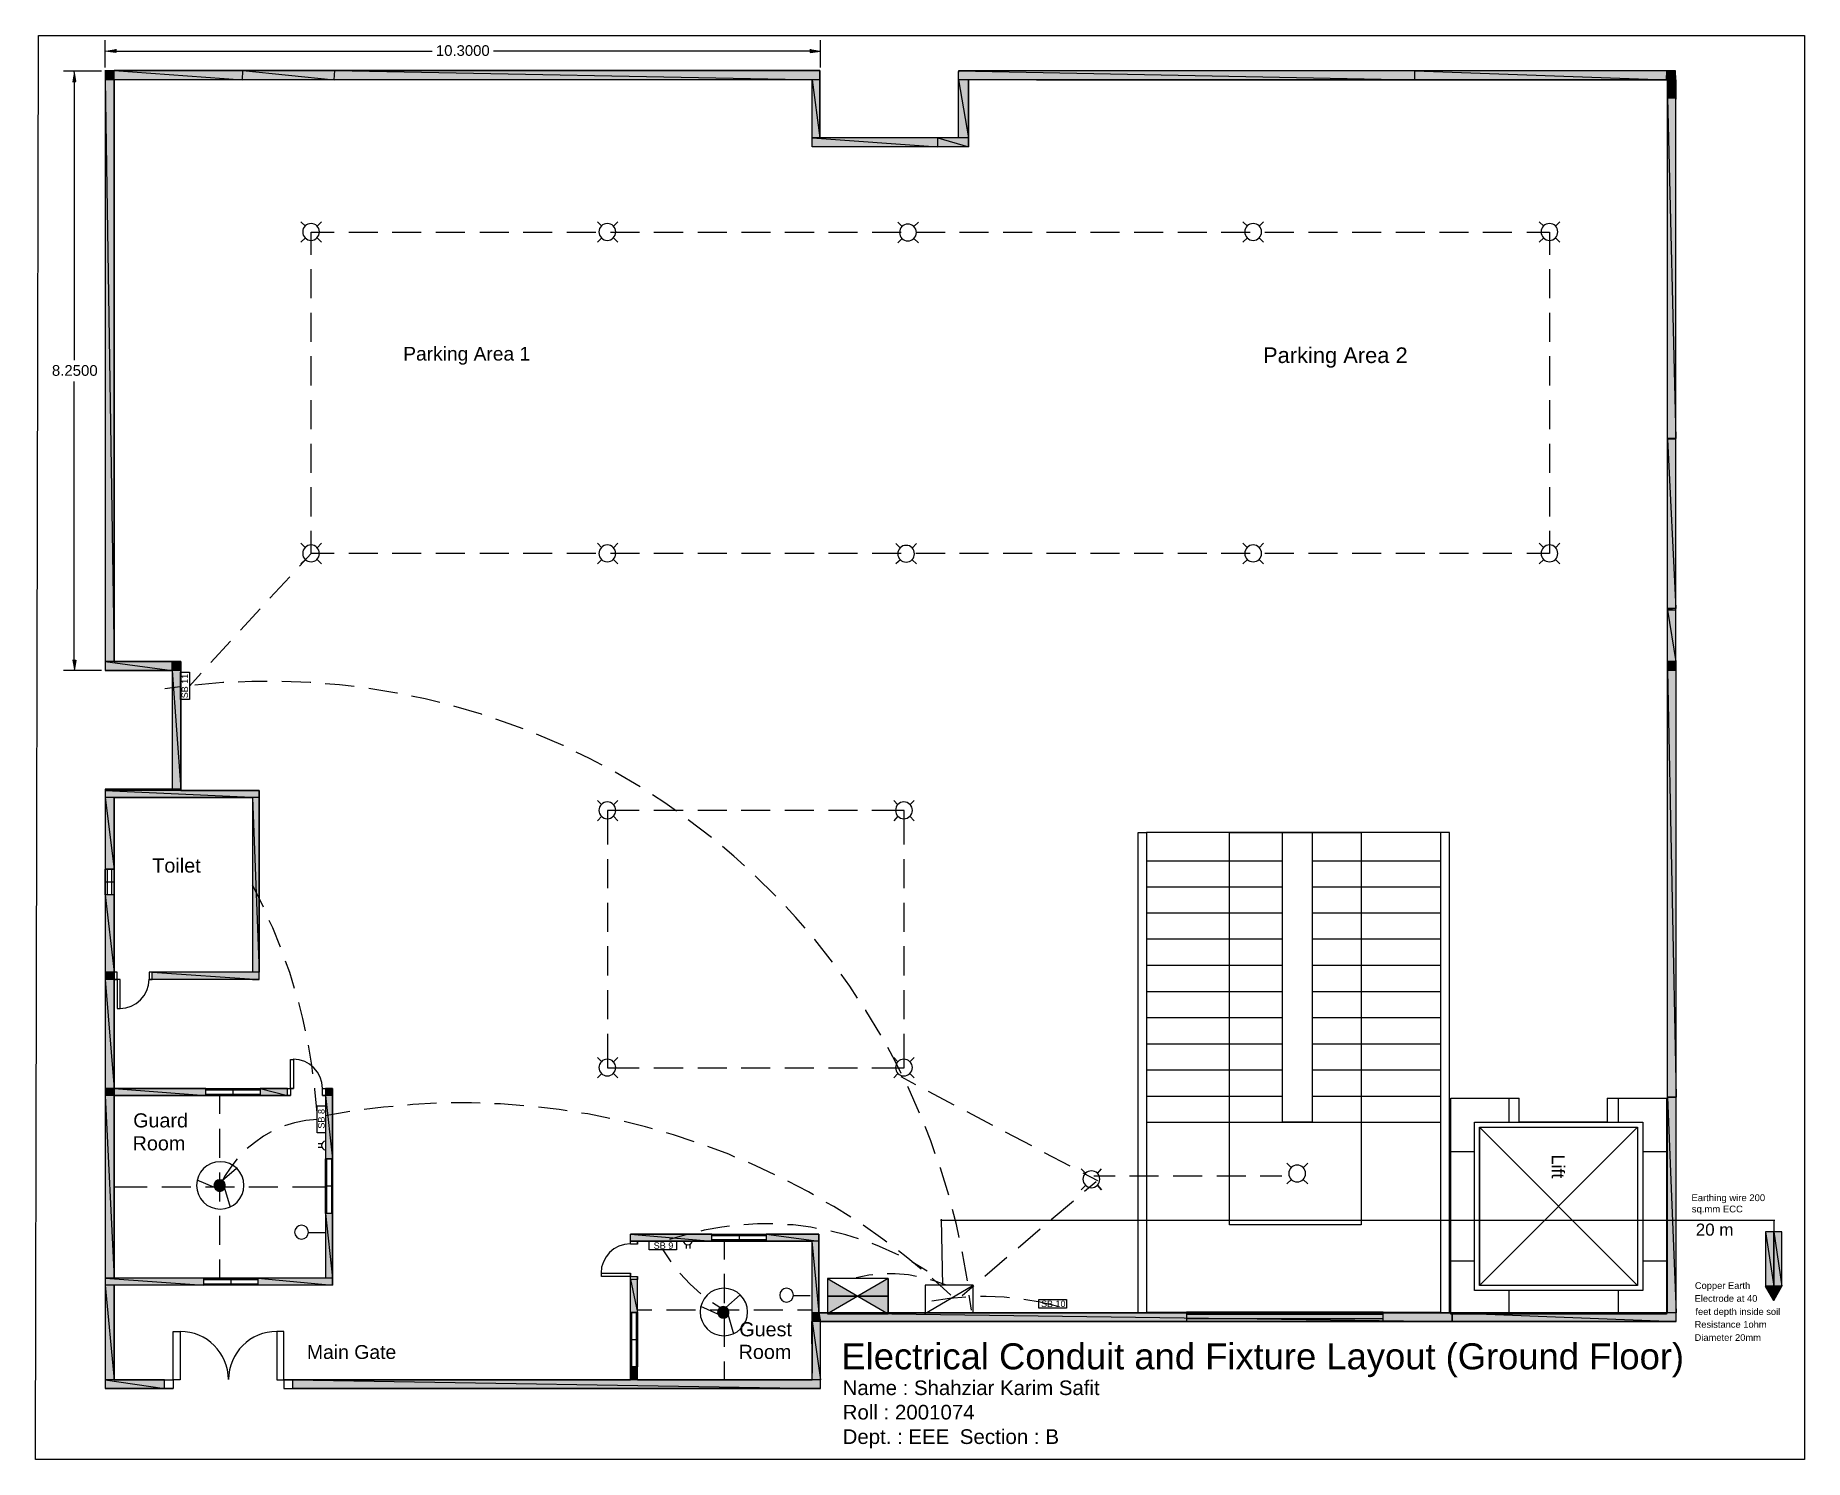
# Model space of a CAD drawing. Header units: millimetres. Extents: x 328 to 573, y 11 to 208.
import ezdxf

# ---------------------------------------------------------------- set-up
doc = ezdxf.new("R2010")
doc.units = ezdxf.units.MM
doc.styles.add('Arial$001H0', font='arial.ttf')

msp = doc.modelspace()

# ---------------------------------------------------------------- texts
at = {"color": 7, "true_color": 0x000007, "style": 'Arial$001H0'}
for s, height, p in [('10.3000', 1.474, (383.37, 205.4)), ('Parking Area 1', 1.9023, (378.84, 163.23)), ('Parking Area 2', 2.1673, (497.88, 162.89)), ('8.2500', 1.484, (330.2, 161.12)), ('Toilet', 1.967, (344.09, 92.37)), ('Guard', 1.951, (341.46, 57.1)), ('Room', 1.957, (341.38, 53.93)), ('Earthing wire 200', 0.9384, (557.19, 46.9)), ('sq.mm ECC', 0.939, (557.24, 45.34)), ('20 m', 1.678, (557.79, 42.12)), ('SB 9', 0.9, (413.51, 40.3)), ('Copper Earth', 0.9227, (557.66, 34.75)), ('SB 10', 0.888, (467.15, 32.25)), ('Electrode at 40', 0.9256, (557.62, 32.97)), ('feet depth inside soil', 0.9217, (557.74, 31.15)), ('Guest', 1.955, (425.37, 28.19)), ('Resistance 1ohm', 0.9243, (557.62, 29.38)), ('Main Gate', 1.919, (365.51, 25.06)), ('Room', 1.957, (425.28, 25.06)), ('Electrical Conduit and Fixture Layout (Ground Floor)', 3.6032, (439.51, 23.62)), ('Diameter 20mm', 0.925, (557.62, 27.56)), ('Name : Shahziar Karim Safit', 2.0189, (439.68, 20.06)), ('Roll : 2001074', 2.0273, (439.68, 16.68)), ('Dept. : EEE ', 2.0215, (439.68, 13.29)), ('Section : B', 2.035, (455.89, 13.29))]:
    msp.add_text(s, height=height, dxfattribs=at).set_placement(p)
for s, height, rotation, p in [('SB 11', 0.888, 90, (349.04, 116.5)), ('SB 8', 0.9, 90, (367.96, 56.93)), ('Lift', 1.764, 270, (537.85, 53.34))]:
    msp.add_text(s, height=height, rotation=rotation, dxfattribs=at).set_placement(p)

# ---------------------------------------------------------------- hatches: boundary and pattern name
at = {"true_color": 0x000007}
for points in [[(339.05, 206.33), (339.05, 205.86), (337.57, 206.07)], [(435.19, 206.33), (435.19, 205.86), (436.63, 206.07)], [(333.04, 201.84), (333.5, 201.84), (333.29, 203.28)], [(333.04, 121.79), (333.5, 121.79), (333.29, 120.35)], [(353.82, 49.74), (353.95, 49.65), (353.82, 49.65)], [(353.44, 48.98), (353.49, 48.98), (353.44, 48.89)], [(437.6, 36.19), (441.79, 33.74), (437.6, 33.74)], [(445.98, 36.19), (445.98, 33.74), (441.79, 33.74)], [(423.17, 31.87), (423.34, 31.87), (423.34, 31.79)], [(437.6, 33.74), (441.79, 33.74), (437.6, 31.32)], [(441.79, 33.74), (445.98, 33.74), (445.98, 31.32)], [(423.34, 30.77), (423.46, 30.77), (423.38, 30.73)]]:
    msp.add_hatch(color=7, dxfattribs=at).paths.add_polyline_path(points)
at = {"true_color": 0x636466}
h = msp.add_hatch(color=251, dxfattribs=at)
h.paths.add_polyline_path([(338.8, 203.32), (337.57, 203.32), (338.8, 202.1)])
h.paths.add_polyline_path([(337.57, 203.32), (338.8, 202.1), (337.57, 202.1)])
h = msp.add_hatch(color=251, dxfattribs=at)
h.paths.add_polyline_path([(356.62, 203.37), (338.8, 203.37), (356.58, 202.1)])
h.paths.add_polyline_path([(338.8, 203.37), (356.58, 202.1), (338.8, 202.1)])
h = msp.add_hatch(color=251, dxfattribs=at)
h.paths.add_polyline_path([(369.36, 203.37), (356.62, 203.37), (369.28, 202.1)])
h.paths.add_polyline_path([(356.62, 203.37), (369.28, 202.1), (356.58, 202.1)])
h = msp.add_hatch(color=251, dxfattribs=at)
h.paths.add_polyline_path([(436.54, 203.37), (369.36, 203.37), (436.54, 202.1)])
h.paths.add_polyline_path([(369.36, 203.37), (436.54, 202.1), (369.28, 202.1)])
h = msp.add_hatch(color=251, dxfattribs=at)
h.paths.add_polyline_path([(518.88, 203.32), (455.72, 203.32), (518.88, 202.1)])
h.paths.add_polyline_path([(455.72, 203.32), (518.88, 202.1), (455.72, 202.1)])
h = msp.add_hatch(color=251, dxfattribs=at)
h.paths.add_polyline_path([(553.76, 203.32), (518.88, 203.32), (553.72, 202.1)])
h.paths.add_polyline_path([(518.88, 203.32), (553.72, 202.1), (518.88, 202.1)])
h = msp.add_hatch(color=251, dxfattribs=at)
h.paths.add_polyline_path([(554.99, 203.32), (553.76, 203.32), (555.03, 202.1)])
h.paths.add_polyline_path([(553.76, 203.32), (555.03, 202.1), (553.72, 202.1)])
h = msp.add_hatch(color=251, dxfattribs=at)
h.paths.add_polyline_path([(338.8, 202.1), (337.57, 202.1), (338.8, 121.58)])
h.paths.add_polyline_path([(337.57, 202.1), (338.8, 121.58), (337.57, 121.58)])
h = msp.add_hatch(color=251, dxfattribs=at)
h.paths.add_polyline_path([(436.54, 202.1), (435.44, 202.1), (436.54, 194.05)])
h.paths.add_polyline_path([(435.44, 202.1), (436.54, 194.05), (435.44, 194.05)])
h = msp.add_hatch(color=251, dxfattribs=at)
h.paths.add_polyline_path([(457.08, 202.1), (455.72, 202.1), (457.08, 194.05)])
h.paths.add_polyline_path([(455.72, 202.1), (457.08, 194.05), (455.72, 194.05)])
h = msp.add_hatch(color=251, dxfattribs=at)
h.paths.add_polyline_path([(553.89, 202.1), (466.52, 202.1)])
h.paths.add_polyline_path([(466.52, 202.1), (553.89, 202.1), (553.09, 202.1)])
h = msp.add_hatch(color=251, dxfattribs=at)
h.paths.add_polyline_path([(555.03, 202.1), (553.76, 202.1)])
h.paths.add_polyline_path([(553.76, 202.1), (555.03, 202.1), (553.85, 202.1)])
h.paths.add_polyline_path([(555.03, 202.1), (553.85, 202.1), (553.89, 202.1)])
h = msp.add_hatch(color=251, dxfattribs=at)
h.paths.add_polyline_path([(555.03, 199.6), (553.89, 199.6)])
h.paths.add_polyline_path([(555.03, 199.6), (553.89, 199.6), (553.89, 202.1)])
for points in [[(553.89, 202.1), (555.03, 202.1), (555.03, 199.6)], [(435.4, 30.26), (435.44, 30.26), (435.44, 23.96)]]:
    msp.add_hatch(color=251, dxfattribs=at).paths.add_polyline_path(points)
h = msp.add_hatch(color=251, dxfattribs=at)
h.paths.add_polyline_path([(555.03, 199.6), (553.89, 199.6), (555.03, 152.44)])
h.paths.add_polyline_path([(553.89, 199.6), (555.03, 152.44), (553.89, 152.44)])
h.paths.add_polyline_path([(555.03, 152.44), (553.89, 152.44), (555.03, 152.35)])
h.paths.add_polyline_path([(553.89, 152.44), (555.03, 152.35), (553.89, 152.35)])
h = msp.add_hatch(color=251, dxfattribs=at)
h.paths.add_polyline_path([(452.84, 194.05), (435.44, 194.05), (452.84, 192.82)])
h.paths.add_polyline_path([(435.44, 194.05), (452.84, 192.82), (435.44, 192.82)])
h = msp.add_hatch(color=251, dxfattribs=at)
h.paths.add_polyline_path([(457.08, 194.05), (452.84, 194.05), (457.08, 192.82)])
h.paths.add_polyline_path([(452.84, 194.05), (457.08, 192.82), (452.84, 192.82)])
h = msp.add_hatch(color=251, dxfattribs=at)
h.paths.add_polyline_path([(555.03, 152.35), (553.89, 152.35), (555.03, 128.9)])
h.paths.add_polyline_path([(553.89, 152.35), (555.03, 128.9), (553.89, 128.9)])
h.paths.add_polyline_path([(555.03, 128.9), (553.89, 128.9), (555.03, 128.69)])
h.paths.add_polyline_path([(553.89, 128.9), (555.03, 128.69), (553.89, 128.69)])
h = msp.add_hatch(color=251, dxfattribs=at)
h.paths.add_polyline_path([(555.03, 128.69), (553.89, 128.69), (555.03, 121.58)])
h.paths.add_polyline_path([(553.89, 128.69), (555.03, 121.58), (553.89, 121.58)])
h = msp.add_hatch(color=251, dxfattribs=at)
h.paths.add_polyline_path([(346.84, 121.58), (337.57, 121.58), (346.84, 120.35)])
h.paths.add_polyline_path([(337.57, 121.58), (346.84, 120.35), (337.57, 120.35)])
h = msp.add_hatch(color=251, dxfattribs=at)
h.paths.add_polyline_path([(348.07, 121.58), (346.84, 121.58), (348.07, 120.35)])
h.paths.add_polyline_path([(346.84, 121.58), (348.07, 120.35), (346.84, 120.35)])
h = msp.add_hatch(color=251, dxfattribs=at)
h.paths.add_polyline_path([(348.07, 120.35), (346.84, 120.35), (348.07, 103.92)])
h.paths.add_polyline_path([(346.84, 120.35), (348.07, 103.92), (346.84, 103.92)])
h = msp.add_hatch(color=251, dxfattribs=at)
h.paths.add_polyline_path([(555.03, 121.58), (553.89, 121.58), (555.03, 120.35)])
h.paths.add_polyline_path([(553.89, 121.58), (555.03, 120.35), (553.89, 120.35)])
h = msp.add_hatch(color=251, dxfattribs=at)
h.paths.add_polyline_path([(555.08, 120.35), (553.89, 120.35), (555.08, 61.29)])
h.paths.add_polyline_path([(553.89, 120.35), (555.08, 61.29), (553.89, 61.29)])
h = msp.add_hatch(color=251, dxfattribs=at)
h.paths.add_polyline_path([(348.07, 103.92), (337.57, 103.92), (348.07, 103.71)])
h.paths.add_polyline_path([(337.57, 103.92), (348.07, 103.71), (337.57, 103.71)])
h = msp.add_hatch(color=251, dxfattribs=at)
h.paths.add_polyline_path([(358.9, 103.71), (337.57, 103.71), (358.9, 102.74)])
h.paths.add_polyline_path([(337.57, 103.71), (358.9, 102.74), (337.57, 102.74)])
h = msp.add_hatch(color=251, dxfattribs=at)
h.paths.add_polyline_path([(338.8, 102.74), (337.57, 102.74), (338.8, 92.83)])
h.paths.add_polyline_path([(337.57, 102.74), (338.8, 92.83), (337.57, 92.83)])
h = msp.add_hatch(color=251, dxfattribs=at)
h.paths.add_polyline_path([(358.9, 102.74), (357.97, 102.74), (358.9, 78.57)])
h.paths.add_polyline_path([(357.97, 102.74), (358.9, 78.57), (357.97, 78.57)])
h = msp.add_hatch(color=251, dxfattribs=at)
h.paths.add_polyline_path([(338.8, 89.28), (337.57, 89.28), (338.8, 78.57)])
h.paths.add_polyline_path([(337.57, 89.28), (338.8, 78.57), (337.57, 78.57)])
h = msp.add_hatch(color=251, dxfattribs=at)
h.paths.add_polyline_path([(338.8, 78.57), (337.57, 78.57), (338.8, 77.59)])
h.paths.add_polyline_path([(337.57, 78.57), (338.8, 77.59), (337.57, 77.59)])
h = msp.add_hatch(color=251, dxfattribs=at)
h.paths.add_polyline_path([(358.9, 78.57), (344.09, 78.57), (358.9, 77.59)])
h.paths.add_polyline_path([(344.09, 78.57), (358.9, 77.59), (344.09, 77.59)])
h = msp.add_hatch(color=251, dxfattribs=at)
h.paths.add_polyline_path([(338.8, 77.59), (337.57, 77.59), (338.8, 62.48)])
h.paths.add_polyline_path([(337.57, 77.59), (338.8, 62.48), (337.57, 62.48)])
h = msp.add_hatch(color=251, dxfattribs=at)
h.paths.add_polyline_path([(338.8, 62.48), (337.57, 62.48), (338.8, 61.51)])
h.paths.add_polyline_path([(337.57, 62.48), (338.8, 61.51), (337.57, 61.51)])
h = msp.add_hatch(color=251, dxfattribs=at)
h.paths.add_polyline_path([(338.8, 61.51), (337.57, 61.51), (338.8, 36.23)])
h.paths.add_polyline_path([(337.57, 61.51), (338.8, 36.23), (337.57, 36.23)])
h = msp.add_hatch(color=251, dxfattribs=at)
h.paths.add_polyline_path([(351.5, 62.48), (338.8, 62.48), (351.5, 61.51)])
h.paths.add_polyline_path([(338.8, 62.48), (351.5, 61.51), (338.8, 61.51)])
h = msp.add_hatch(color=251, dxfattribs=at)
h.paths.add_polyline_path([(362.8, 62.48), (359.03, 62.48), (362.8, 61.51)])
h.paths.add_polyline_path([(359.03, 62.48), (362.8, 61.51), (359.03, 61.51)])
h = msp.add_hatch(color=251, dxfattribs=at)
h.paths.add_polyline_path([(369.06, 62.48), (368.09, 62.48), (369.06, 61.51)])
h.paths.add_polyline_path([(368.09, 62.48), (369.06, 61.51), (368.09, 61.51)])
h = msp.add_hatch(color=251, dxfattribs=at)
h.paths.add_polyline_path([(369.06, 61.51), (368.09, 61.51), (369.06, 52.74)])
h.paths.add_polyline_path([(368.09, 61.51), (369.06, 52.74), (368.09, 52.74)])
h = msp.add_hatch(color=251, dxfattribs=at)
h.paths.add_polyline_path([(555.08, 61.29), (553.89, 61.29), (555.08, 31.45)])
h.paths.add_polyline_path([(553.89, 61.29), (555.08, 31.45), (553.89, 31.45)])
at = {"true_color": 0x000007}
h = msp.add_hatch(color=7, dxfattribs=at)
h.paths.add_polyline_path([(353.44, 49.31), (352.72, 49.31), (353.44, 49.19)])
h.paths.add_polyline_path([(352.72, 49.31), (353.44, 49.19), (352.68, 49.19)])
h = msp.add_hatch(color=7, dxfattribs=at)
h.paths.add_polyline_path([(353.44, 49.19), (352.68, 49.19), (353.44, 49.06)])
h.paths.add_polyline_path([(352.68, 49.19), (353.44, 49.06), (352.68, 49.06)])
h = msp.add_hatch(color=7, dxfattribs=at)
h.paths.add_polyline_path([(353.44, 49.06), (352.68, 49.06), (353.44, 48.98)])
h.paths.add_polyline_path([(352.68, 49.06), (353.44, 48.98), (352.68, 48.98)])
h = msp.add_hatch(color=7, dxfattribs=at)
h.paths.add_polyline_path([(353.44, 49.44), (352.77, 49.44), (353.44, 49.31)])
h.paths.add_polyline_path([(352.77, 49.44), (353.44, 49.31), (352.72, 49.31)])
h = msp.add_hatch(color=7, dxfattribs=at)
h.paths.add_polyline_path([(353.44, 49.57), (352.85, 49.57), (353.44, 49.44)])
h.paths.add_polyline_path([(352.85, 49.57), (353.44, 49.44), (352.77, 49.44)])
h = msp.add_hatch(color=7, dxfattribs=at)
h.paths.add_polyline_path([(353.44, 49.65), (352.94, 49.65), (353.44, 49.57)])
h.paths.add_polyline_path([(352.94, 49.65), (353.44, 49.57), (352.85, 49.57)])
h = msp.add_hatch(color=7, dxfattribs=at)
h.paths.add_polyline_path([(353.44, 49.74), (353.06, 49.74), (353.44, 49.65)])
h.paths.add_polyline_path([(353.06, 49.74), (353.44, 49.65), (352.94, 49.65)])
h = msp.add_hatch(color=7, dxfattribs=at)
h.paths.add_polyline_path([(353.44, 49.78), (353.19, 49.78), (353.44, 49.74)])
h.paths.add_polyline_path([(353.19, 49.78), (353.44, 49.74), (353.06, 49.74)])
h = msp.add_hatch(color=7, dxfattribs=at)
h.paths.add_polyline_path([(353.44, 49.82), (353.32, 49.82), (353.44, 49.78)])
h.paths.add_polyline_path([(353.32, 49.82), (353.44, 49.78), (353.19, 49.78)])
h = msp.add_hatch(color=7, dxfattribs=at)
h.paths.add_polyline_path([(353.57, 49.82), (353.44, 49.82), (353.7, 49.78)])
h.paths.add_polyline_path([(353.44, 49.82), (353.7, 49.78), (353.44, 49.78)])
h = msp.add_hatch(color=7, dxfattribs=at)
h.paths.add_polyline_path([(353.7, 49.78), (353.44, 49.78), (353.82, 49.74)])
h.paths.add_polyline_path([(353.44, 49.78), (353.82, 49.74), (353.44, 49.74)])
h = msp.add_hatch(color=7, dxfattribs=at)
h.paths.add_polyline_path([(353.82, 49.74), (353.44, 49.74), (353.82, 49.65)])
h.paths.add_polyline_path([(353.44, 49.74), (353.82, 49.65), (353.44, 49.65)])
h = msp.add_hatch(color=7, dxfattribs=at)
h.paths.add_polyline_path([(353.82, 49.65), (353.44, 49.65), (353.65, 49.31)])
h.paths.add_polyline_path([(353.44, 49.65), (353.65, 49.31), (353.44, 49.31)])
h = msp.add_hatch(color=7, dxfattribs=at)
h.paths.add_polyline_path([(353.65, 49.31), (353.44, 49.31), (353.57, 49.19)])
h.paths.add_polyline_path([(353.44, 49.31), (353.57, 49.19), (353.44, 49.19)])
h = msp.add_hatch(color=7, dxfattribs=at)
h.paths.add_polyline_path([(353.57, 49.19), (353.44, 49.19), (353.53, 49.06)])
h.paths.add_polyline_path([(353.44, 49.19), (353.53, 49.06), (353.44, 49.06)])
h = msp.add_hatch(color=7, dxfattribs=at)
h.paths.add_polyline_path([(353.53, 49.06), (353.44, 49.06), (353.49, 48.98)])
h.paths.add_polyline_path([(353.44, 49.06), (353.49, 48.98), (353.44, 48.98)])
h = msp.add_hatch(color=7, dxfattribs=at)
h.paths.add_polyline_path([(354.21, 49.06), (353.53, 49.06), (354.21, 48.98)])
h.paths.add_polyline_path([(353.53, 49.06), (354.21, 48.98), (353.49, 48.98)])
h = msp.add_hatch(color=7, dxfattribs=at)
h.paths.add_polyline_path([(354.21, 49.19), (353.57, 49.19), (354.21, 49.06)])
h.paths.add_polyline_path([(353.57, 49.19), (354.21, 49.06), (353.53, 49.06)])
h = msp.add_hatch(color=7, dxfattribs=at)
h.paths.add_polyline_path([(354.16, 49.31), (353.65, 49.31), (354.21, 49.19)])
h.paths.add_polyline_path([(353.65, 49.31), (354.21, 49.19), (353.57, 49.19)])
h = msp.add_hatch(color=7, dxfattribs=at)
h.paths.add_polyline_path([(354.12, 49.44), (353.7, 49.44), (354.16, 49.31)])
h.paths.add_polyline_path([(353.7, 49.44), (354.16, 49.31), (353.65, 49.31)])
h = msp.add_hatch(color=7, dxfattribs=at)
h.paths.add_polyline_path([(354.04, 49.57), (353.74, 49.57), (354.12, 49.44)])
h.paths.add_polyline_path([(353.74, 49.57), (354.12, 49.44), (353.7, 49.44)])
h = msp.add_hatch(color=7, dxfattribs=at)
h.paths.add_polyline_path([(353.95, 49.65), (353.82, 49.65), (354.04, 49.57)])
h.paths.add_polyline_path([(353.82, 49.65), (354.04, 49.57), (353.74, 49.57)])
h = msp.add_hatch(color=7, dxfattribs=at)
h.paths.add_polyline_path([(353.44, 48.98), (352.68, 48.98), (353.44, 48.89)])
h.paths.add_polyline_path([(352.68, 48.98), (353.44, 48.89), (352.68, 48.89)])
h = msp.add_hatch(color=7, dxfattribs=at)
h.paths.add_polyline_path([(353.44, 48.89), (352.68, 48.89), (353.44, 48.72)])
h.paths.add_polyline_path([(352.68, 48.89), (353.44, 48.72), (352.72, 48.72)])
h = msp.add_hatch(color=7, dxfattribs=at)
h.paths.add_polyline_path([(353.44, 48.72), (352.72, 48.72), (353.44, 48.59)])
h.paths.add_polyline_path([(352.72, 48.72), (353.44, 48.59), (352.81, 48.59)])
h = msp.add_hatch(color=7, dxfattribs=at)
h.paths.add_polyline_path([(353.44, 48.59), (352.81, 48.59), (353.44, 48.51)])
h.paths.add_polyline_path([(352.81, 48.59), (353.44, 48.51), (352.89, 48.51)])
h = msp.add_hatch(color=7, dxfattribs=at)
h.paths.add_polyline_path([(353.44, 48.51), (352.89, 48.51), (353.44, 48.38)])
h.paths.add_polyline_path([(352.89, 48.51), (353.44, 48.38), (353.02, 48.38)])
h = msp.add_hatch(color=7, dxfattribs=at)
h.paths.add_polyline_path([(353.44, 48.38), (353.02, 48.38), (353.44, 48.34)])
h.paths.add_polyline_path([(353.02, 48.38), (353.44, 48.34), (353.15, 48.34)])
h = msp.add_hatch(color=7, dxfattribs=at)
h.paths.add_polyline_path([(353.44, 48.34), (353.15, 48.34), (353.44, 48.3)])
h.paths.add_polyline_path([(353.15, 48.34), (353.44, 48.3), (353.27, 48.3)])
h = msp.add_hatch(color=7, dxfattribs=at)
h.paths.add_polyline_path([(353.44, 48.3), (353.27, 48.3)])
h.paths.add_polyline_path([(353.27, 48.3), (353.44, 48.3), (353.32, 48.3)])
h = msp.add_hatch(color=7, dxfattribs=at)
h.paths.add_polyline_path([(353.32, 48.3), (353.44, 48.3), (353.44, 48.26)])
h.paths.add_polyline_path([(353.44, 48.3), (353.44, 48.26), (353.57, 48.3)])
h = msp.add_hatch(color=7, dxfattribs=at)
h.paths.add_polyline_path([(354.21, 48.98), (353.49, 48.98), (354.21, 48.89)])
h.paths.add_polyline_path([(353.49, 48.98), (354.21, 48.89), (353.44, 48.89)])
h = msp.add_hatch(color=7, dxfattribs=at)
h.paths.add_polyline_path([(354.21, 48.89), (353.44, 48.89), (354.16, 48.72)])
h.paths.add_polyline_path([(353.44, 48.89), (354.16, 48.72), (353.44, 48.72)])
h = msp.add_hatch(color=7, dxfattribs=at)
h.paths.add_polyline_path([(354.16, 48.72), (353.44, 48.72), (354.08, 48.59)])
h.paths.add_polyline_path([(353.44, 48.72), (354.08, 48.59), (353.44, 48.59)])
h = msp.add_hatch(color=7, dxfattribs=at)
h.paths.add_polyline_path([(354.08, 48.59), (353.44, 48.59), (353.99, 48.51)])
h.paths.add_polyline_path([(353.44, 48.59), (353.99, 48.51), (353.44, 48.51)])
h = msp.add_hatch(color=7, dxfattribs=at)
h.paths.add_polyline_path([(353.99, 48.51), (353.44, 48.51), (353.87, 48.38)])
h.paths.add_polyline_path([(353.44, 48.51), (353.87, 48.38), (353.44, 48.38)])
h = msp.add_hatch(color=7, dxfattribs=at)
h.paths.add_polyline_path([(353.87, 48.38), (353.44, 48.38), (353.74, 48.34)])
h.paths.add_polyline_path([(353.44, 48.38), (353.74, 48.34), (353.44, 48.34)])
h = msp.add_hatch(color=7, dxfattribs=at)
h.paths.add_polyline_path([(353.74, 48.34), (353.44, 48.34), (353.61, 48.3)])
h.paths.add_polyline_path([(353.44, 48.34), (353.61, 48.3), (353.44, 48.3)])
h = msp.add_hatch(color=7, dxfattribs=at)
h.paths.add_polyline_path([(353.57, 48.3), (353.44, 48.3)])
h.paths.add_polyline_path([(353.57, 48.3), (353.44, 48.3), (353.61, 48.3)])
at = {"true_color": 0x636466}
h = msp.add_hatch(color=251, dxfattribs=at)
h.paths.add_polyline_path([(369.06, 45.21), (368.09, 45.21), (369.06, 36.23)])
h.paths.add_polyline_path([(368.09, 45.21), (369.06, 36.23), (368.09, 36.23)])
h = msp.add_hatch(color=251, dxfattribs=at)
h.paths.add_polyline_path([(421.56, 42.33), (410.3, 42.33), (421.56, 41.36)])
h.paths.add_polyline_path([(410.3, 42.33), (421.56, 41.36), (410.3, 41.36)])
h = msp.add_hatch(color=251, dxfattribs=at)
h.paths.add_polyline_path([(436.37, 42.33), (429.09, 42.33), (436.37, 41.36)])
h.paths.add_polyline_path([(429.09, 42.33), (436.37, 41.36), (429.09, 41.36)])
at = {"true_color": 0x000007}
h = msp.add_hatch(color=7, dxfattribs=at)
h.paths.add_polyline_path([(568.58, 42.67), (567.44, 42.67), (568.58, 35.13)])
h.paths.add_polyline_path([(567.44, 42.67), (568.58, 35.13), (567.44, 35.13)])
h = msp.add_hatch(color=7, dxfattribs=at)
h.paths.add_polyline_path([(569.72, 42.67), (568.58, 42.67), (569.72, 35.13)])
h.paths.add_polyline_path([(568.58, 42.67), (569.72, 35.13), (568.58, 35.13)])
at = {"true_color": 0x636466}
h = msp.add_hatch(color=251, dxfattribs=at)
h.paths.add_polyline_path([(436.37, 41.36), (435.4, 41.36), (436.37, 31.45)])
h.paths.add_polyline_path([(435.4, 41.36), (436.37, 31.45), (435.4, 31.45)])
h = msp.add_hatch(color=251, dxfattribs=at)
h.paths.add_polyline_path([(351.24, 36.23), (337.57, 36.23), (351.24, 35.26)])
h.paths.add_polyline_path([(337.57, 36.23), (351.24, 35.26), (337.57, 35.26)])
h = msp.add_hatch(color=251, dxfattribs=at)
h.paths.add_polyline_path([(338.8, 35.26), (337.57, 35.26), (338.8, 22.18)])
h.paths.add_polyline_path([(337.57, 35.26), (338.8, 22.18), (337.57, 22.18)])
h = msp.add_hatch(color=251, dxfattribs=at)
h.paths.add_polyline_path([(369.06, 36.23), (358.73, 36.23), (369.06, 35.26)])
h.paths.add_polyline_path([(358.73, 36.23), (369.06, 35.26), (358.73, 35.26)])
h = msp.add_hatch(color=251, dxfattribs=at)
h.paths.add_polyline_path([(411.27, 36.06), (410.3, 36.06), (411.27, 31.49)])
h.paths.add_polyline_path([(410.3, 36.06), (411.27, 31.49), (410.3, 31.49)])
at = {"true_color": 0x000007}
h = msp.add_hatch(color=7, dxfattribs=at)
h.paths.add_polyline_path([(567.44, 35.13), (568.58, 35.13), (568.58, 33.14)])
h.paths.add_polyline_path([(568.58, 35.13), (568.58, 33.14), (569.72, 35.13)])
h = msp.add_hatch(color=7, dxfattribs=at)
h.paths.add_polyline_path([(423.17, 31.87), (422.49, 31.87), (423.34, 31.79)])
h.paths.add_polyline_path([(422.49, 31.87), (423.34, 31.79), (422.45, 31.79)])
h = msp.add_hatch(color=7, dxfattribs=at)
h.paths.add_polyline_path([(423, 32), (422.57, 32), (423.12, 31.92)])
h.paths.add_polyline_path([(422.57, 32), (423.12, 31.92), (422.49, 31.92)])
h = msp.add_hatch(color=7, dxfattribs=at)
h.paths.add_polyline_path([(423.12, 31.92), (422.49, 31.92), (423.17, 31.87)])
h.paths.add_polyline_path([(422.49, 31.92), (423.17, 31.87), (422.49, 31.87)])
h = msp.add_hatch(color=7, dxfattribs=at)
h.paths.add_polyline_path([(422.95, 32.04), (422.62, 32.04), (423, 32)])
h.paths.add_polyline_path([(422.62, 32.04), (423, 32), (422.57, 32)])
h = msp.add_hatch(color=7, dxfattribs=at)
h.paths.add_polyline_path([(422.87, 32.08), (422.66, 32.08), (422.95, 32.04)])
h.paths.add_polyline_path([(422.66, 32.08), (422.95, 32.04), (422.62, 32.04)])
h = msp.add_hatch(color=7, dxfattribs=at)
h.paths.add_polyline_path([(422.79, 32.13), (422.7, 32.13), (422.87, 32.08)])
h.paths.add_polyline_path([(422.7, 32.13), (422.87, 32.08), (422.66, 32.08)])
h = msp.add_hatch(color=7, dxfattribs=at)
h.paths.add_polyline_path([(423.34, 32.21), (422.83, 32.21), (423.34, 32.13)])
h.paths.add_polyline_path([(422.83, 32.21), (423.34, 32.13), (422.74, 32.13)])
h = msp.add_hatch(color=7, dxfattribs=at)
h.paths.add_polyline_path([(423.34, 32.13), (422.74, 32.13)])
h.paths.add_polyline_path([(422.74, 32.13), (423.34, 32.13), (422.79, 32.13)])
h = msp.add_hatch(color=7, dxfattribs=at)
h.paths.add_polyline_path([(423.34, 32.13), (422.79, 32.13), (423.34, 32.08)])
h.paths.add_polyline_path([(422.79, 32.13), (423.34, 32.08), (422.87, 32.08)])
h = msp.add_hatch(color=7, dxfattribs=at)
h.paths.add_polyline_path([(423.34, 32.25), (422.95, 32.25), (423.34, 32.21)])
h.paths.add_polyline_path([(422.95, 32.25), (423.34, 32.21), (422.83, 32.21)])
h = msp.add_hatch(color=7, dxfattribs=at)
h.paths.add_polyline_path([(423.34, 32.08), (422.87, 32.08), (423.34, 32.04)])
h.paths.add_polyline_path([(422.87, 32.08), (423.34, 32.04), (422.95, 32.04)])
h = msp.add_hatch(color=7, dxfattribs=at)
h.paths.add_polyline_path([(423.21, 32.25), (423.08, 32.25), (423.34, 32.25)])
h.paths.add_polyline_path([(423.08, 32.25), (423.34, 32.25), (423, 32.25)])
h.paths.add_polyline_path([(423.34, 32.25), (423, 32.25), (422.95, 32.25)])
h = msp.add_hatch(color=7, dxfattribs=at)
h.paths.add_polyline_path([(423.34, 32.04), (422.95, 32.04), (423.34, 32)])
h.paths.add_polyline_path([(422.95, 32.04), (423.34, 32), (423, 32)])
h = msp.add_hatch(color=7, dxfattribs=at)
h.paths.add_polyline_path([(423.34, 32), (423, 32), (423.34, 31.92)])
h.paths.add_polyline_path([(423, 32), (423.34, 31.92), (423.12, 31.92)])
h = msp.add_hatch(color=7, dxfattribs=at)
h.paths.add_polyline_path([(423.34, 31.92), (423.12, 31.92), (423.34, 31.87)])
h.paths.add_polyline_path([(423.12, 31.92), (423.34, 31.87), (423.17, 31.87)])
h = msp.add_hatch(color=7, dxfattribs=at)
h.paths.add_polyline_path([(423.46, 32.21), (423.34, 32.25)])
h.paths.add_polyline_path([(423.34, 32.25), (423.46, 32.21), (423.34, 32.21)])
h = msp.add_hatch(color=7, dxfattribs=at)
h.paths.add_polyline_path([(423.46, 32.21), (423.34, 32.21), (423.59, 32.13)])
h.paths.add_polyline_path([(423.34, 32.21), (423.59, 32.13), (423.34, 32.13)])
h = msp.add_hatch(color=7, dxfattribs=at)
h.paths.add_polyline_path([(423.63, 32.13), (423.34, 32.13)])
h.paths.add_polyline_path([(423.63, 32.13), (423.34, 32.13), (423.59, 32.13)])
h = msp.add_hatch(color=7, dxfattribs=at)
h.paths.add_polyline_path([(423.63, 32.13), (423.34, 32.13), (423.67, 32.08)])
h.paths.add_polyline_path([(423.34, 32.13), (423.67, 32.08), (423.34, 32.08)])
h = msp.add_hatch(color=7, dxfattribs=at)
h.paths.add_polyline_path([(423.67, 32.08), (423.34, 32.08), (423.72, 32.04)])
h.paths.add_polyline_path([(423.34, 32.08), (423.72, 32.04), (423.34, 32.04)])
h = msp.add_hatch(color=7, dxfattribs=at)
h.paths.add_polyline_path([(423.72, 32.04), (423.34, 32.04), (423.76, 32)])
h.paths.add_polyline_path([(423.34, 32.04), (423.76, 32), (423.34, 32)])
h = msp.add_hatch(color=7, dxfattribs=at)
h.paths.add_polyline_path([(423.76, 32), (423.34, 32), (423.8, 31.92)])
h.paths.add_polyline_path([(423.34, 32), (423.8, 31.92), (423.34, 31.92)])
h = msp.add_hatch(color=7, dxfattribs=at)
h.paths.add_polyline_path([(423.8, 31.92), (423.34, 31.92), (423.84, 31.87)])
h.paths.add_polyline_path([(423.34, 31.92), (423.84, 31.87), (423.34, 31.87)])
h = msp.add_hatch(color=7, dxfattribs=at)
h.paths.add_polyline_path([(423.84, 31.87), (423.34, 31.87), (423.89, 31.79)])
h.paths.add_polyline_path([(423.34, 31.87), (423.89, 31.79), (423.34, 31.79)])
h = msp.add_hatch(color=7, dxfattribs=at)
h.paths.add_polyline_path([(423.34, 31.62), (422.4, 31.62), (423.34, 31.49)])
h.paths.add_polyline_path([(422.4, 31.62), (423.34, 31.49), (422.36, 31.49)])
h = msp.add_hatch(color=7, dxfattribs=at)
h.paths.add_polyline_path([(423.34, 31.49), (422.36, 31.49), (423.34, 31.37)])
h.paths.add_polyline_path([(422.36, 31.49), (423.34, 31.37), (422.4, 31.37)])
h = msp.add_hatch(color=7, dxfattribs=at)
h.paths.add_polyline_path([(423.34, 31.79), (422.45, 31.79), (423.34, 31.62)])
h.paths.add_polyline_path([(422.45, 31.79), (423.34, 31.62), (422.4, 31.62)])
h = msp.add_hatch(color=7, dxfattribs=at)
h.paths.add_polyline_path([(423.34, 31.37), (422.4, 31.37), (423.34, 31.2)])
h.paths.add_polyline_path([(422.4, 31.37), (423.34, 31.2), (422.45, 31.2)])
h = msp.add_hatch(color=7, dxfattribs=at)
h.paths.add_polyline_path([(423.34, 31.2), (422.45, 31.2), (423.34, 31.07)])
h.paths.add_polyline_path([(422.45, 31.2), (423.34, 31.07), (422.49, 31.07)])
h = msp.add_hatch(color=7, dxfattribs=at)
h.paths.add_polyline_path([(423.34, 31.07), (422.49, 31.07), (423.34, 30.98)])
h.paths.add_polyline_path([(422.49, 31.07), (423.34, 30.98), (422.57, 30.98)])
h = msp.add_hatch(color=7, dxfattribs=at)
h.paths.add_polyline_path([(423.34, 30.98), (422.57, 30.98), (423.34, 30.86)])
h.paths.add_polyline_path([(422.57, 30.98), (423.34, 30.86), (422.66, 30.86)])
h = msp.add_hatch(color=7, dxfattribs=at)
h.paths.add_polyline_path([(423.34, 30.86), (422.66, 30.86), (423.34, 30.81)])
h.paths.add_polyline_path([(422.66, 30.86), (423.34, 30.81), (422.79, 30.81)])
h = msp.add_hatch(color=7, dxfattribs=at)
h.paths.add_polyline_path([(423.34, 30.81), (422.79, 30.81), (423.34, 30.73)])
h.paths.add_polyline_path([(422.79, 30.81), (423.34, 30.73), (422.91, 30.73)])
h.paths.add_polyline_path([(423.34, 30.73), (422.91, 30.73), (423, 30.73)])
h = msp.add_hatch(color=7, dxfattribs=at)
h.paths.add_polyline_path([(423, 30.73), (423.08, 30.73), (423.25, 30.73)])
h.paths.add_polyline_path([(423.08, 30.73), (423.25, 30.73), (423.21, 30.69)])
h = msp.add_hatch(color=7, dxfattribs=at)
h.paths.add_polyline_path([(423.89, 31.79), (423.34, 31.79), (423.93, 31.62)])
h.paths.add_polyline_path([(423.34, 31.79), (423.93, 31.62), (423.34, 31.62)])
h = msp.add_hatch(color=7, dxfattribs=at)
h.paths.add_polyline_path([(423.93, 31.62), (423.34, 31.62), (423.93, 31.49)])
h.paths.add_polyline_path([(423.34, 31.62), (423.93, 31.49), (423.34, 31.49)])
h = msp.add_hatch(color=7, dxfattribs=at)
h.paths.add_polyline_path([(423.93, 31.49), (423.34, 31.49), (423.93, 31.32)])
h.paths.add_polyline_path([(423.34, 31.49), (423.93, 31.32), (423.34, 31.32)])
h = msp.add_hatch(color=7, dxfattribs=at)
h.paths.add_polyline_path([(423.93, 31.32), (423.34, 31.32), (423.89, 31.2)])
h.paths.add_polyline_path([(423.34, 31.32), (423.89, 31.2), (423.34, 31.2)])
h = msp.add_hatch(color=7, dxfattribs=at)
h.paths.add_polyline_path([(423.89, 31.2), (423.34, 31.2), (423.8, 31.07)])
h.paths.add_polyline_path([(423.34, 31.2), (423.8, 31.07), (423.34, 31.07)])
h = msp.add_hatch(color=7, dxfattribs=at)
h.paths.add_polyline_path([(423.8, 31.07), (423.34, 31.07), (423.72, 30.94)])
h.paths.add_polyline_path([(423.34, 31.07), (423.72, 30.94), (423.34, 30.94)])
h = msp.add_hatch(color=7, dxfattribs=at)
h.paths.add_polyline_path([(423.72, 30.94), (423.34, 30.94), (423.63, 30.86)])
h.paths.add_polyline_path([(423.34, 30.94), (423.63, 30.86), (423.34, 30.86)])
h = msp.add_hatch(color=7, dxfattribs=at)
h.paths.add_polyline_path([(423.63, 30.86), (423.34, 30.86), (423.46, 30.77)])
h.paths.add_polyline_path([(423.34, 30.86), (423.46, 30.77), (423.34, 30.77)])
h = msp.add_hatch(color=7, dxfattribs=at)
h.paths.add_polyline_path([(423.38, 30.73), (423.34, 30.73)])
h.paths.add_polyline_path([(423.38, 30.73), (423.34, 30.73), (423.34, 30.77)])
at = {"true_color": 0x636466}
h = msp.add_hatch(color=251, dxfattribs=at)
h.paths.add_polyline_path([(435.44, 31.45), (435.4, 31.45), (435.44, 30.26)])
h.paths.add_polyline_path([(435.4, 31.45), (435.44, 30.26), (435.4, 30.26)])
h = msp.add_hatch(color=251, dxfattribs=at)
h.paths.add_polyline_path([(435.4, 30.26), (435.4, 23.96), (435.44, 23.96)])
h.paths.add_polyline_path([(435.4, 23.96), (435.44, 23.96), (435.4, 22.18)])
h = msp.add_hatch(color=251, dxfattribs=at)
h.paths.add_polyline_path([(436.37, 31.45), (435.44, 31.45), (436.63, 30.26)])
h.paths.add_polyline_path([(435.44, 31.45), (436.63, 30.26), (435.44, 30.26)])
h = msp.add_hatch(color=251, dxfattribs=at)
h.paths.add_polyline_path([(436.63, 30.26), (435.44, 30.26), (436.63, 22.18)])
h.paths.add_polyline_path([(435.44, 30.26), (436.63, 22.18), (435.44, 22.18)])
h = msp.add_hatch(color=251, dxfattribs=at)
h.paths.add_polyline_path([(524.05, 31.45), (436.37, 31.45), (524.05, 30.26)])
h.paths.add_polyline_path([(436.37, 31.45), (524.05, 30.26), (436.63, 30.26)])
h = msp.add_hatch(color=251, dxfattribs=at)
h.paths.add_polyline_path([(555.08, 31.45), (524.05, 31.45), (555.08, 30.26)])
h.paths.add_polyline_path([(524.05, 31.45), (555.08, 30.26), (524.05, 30.26)])
h = msp.add_hatch(color=251, dxfattribs=at)
h.paths.add_polyline_path([(345.78, 22.18), (337.57, 22.18), (345.78, 20.99)])
h.paths.add_polyline_path([(337.57, 22.18), (345.78, 20.99), (337.57, 20.99)])
h = msp.add_hatch(color=251, dxfattribs=at)
h.paths.add_polyline_path([(436.63, 22.18), (363.56, 22.18), (436.63, 20.99)])
h.paths.add_polyline_path([(363.56, 22.18), (436.63, 20.99), (363.56, 20.99)])
h = msp.add_hatch(color=251, dxfattribs=at)
h.paths.add_polyline_path([(411.27, 23.96), (410.3, 23.96), (411.27, 22.18)])
h.paths.add_polyline_path([(410.3, 23.96), (411.27, 22.18), (410.3, 22.18)])

# ---------------------------------------------------------------- linework, layer by layer
at = {"color": 7, "linetype": 'Continuous', "lineweight": 25, "true_color": 0x000007}
for p, q in [((337.57, 203.79), (337.57, 207.56)), ((339.05, 206.07), (382.86, 206.07)), ((435.19, 206.07), (391.33, 206.07)), ((436.63, 203.79), (436.63, 207.56)), ((554.99, 203.32), (465.29, 203.32)), ((555.03, 202.1), (554.99, 203.32)), ((337.06, 203.28), (331.81, 203.28)), ((333.29, 201.84), (333.29, 163.28)), ((455.72, 194.05), (455.72, 203.24)), ((457.08, 202.05), (457.08, 192.82)), ((553.76, 202.1), (466.52, 202.1)), ((553.72, 202.1), (553.72, 202.1)), ((553.76, 202.1), (553.76, 202.1)), ((455.72, 194.05), (436.63, 194.05)), ((366.91, 181.82), (367.54, 182.45)), ((407.93, 181.82), (408.56, 182.45)), ((449.54, 181.78), (450.17, 182.37)), ((497.33, 181.82), (497.93, 182.45)), ((538.36, 181.82), (538.99, 182.45)), ((365.3, 180.21), (364.66, 179.62)), ((406.32, 180.21), (405.72, 179.62)), ((447.93, 180.12), (447.3, 179.53)), ((495.73, 180.21), (495.09, 179.62)), ((536.75, 180.21), (536.11, 179.62)), ((333.29, 121.79), (333.29, 160.35)), ((366.91, 137.33), (367.54, 137.96)), ((407.93, 137.33), (408.56, 137.96)), ((449.29, 137.28), (449.92, 137.92)), ((497.33, 137.33), (497.93, 137.96)), ((538.36, 137.33), (538.99, 137.96)), ((365.3, 135.72), (364.66, 135.12)), ((406.32, 135.72), (405.72, 135.12)), ((447.68, 135.67), (447.04, 135.08)), ((495.73, 135.72), (495.09, 135.12)), ((536.75, 135.72), (536.11, 135.12)), ((337.06, 120.35), (331.81, 120.35)), ((555.08, 120.22), (555.08, 121.62)), ((348.07, 103.71), (357.97, 103.71)), ((338.8, 102.74), (357.97, 102.74)), ((338.8, 78.57), (338.8, 102.74)), ((357.97, 102.74), (357.97, 78.57)), ((358.9, 102.74), (358.9, 78.57)), ((407.93, 101.77), (408.56, 102.36)), ((448.99, 101.77), (449.58, 102.36)), ((406.32, 100.16), (405.72, 99.52)), ((447.34, 100.16), (446.75, 99.52)), ((481.76, 94.02), (500.55, 94.02)), ((504.7, 94.02), (522.48, 94.02)), ((481.76, 90.42), (500.55, 90.42)), ((504.7, 90.42), (522.48, 90.42)), ((481.76, 86.78), (500.55, 86.78)), ((504.7, 86.78), (522.48, 86.78)), ((481.76, 83.18), (500.55, 83.18)), ((504.7, 83.18), (522.48, 83.18)), ((339.22, 78.57), (338.8, 78.57)), ((357.97, 78.57), (343.66, 78.57)), ((481.76, 79.54), (500.55, 79.54)), ((504.7, 79.54), (522.48, 79.54)), ((338.8, 77.59), (338.8, 62.48)), ((339.64, 77.59), (338.8, 77.59)), ((357.97, 77.59), (343.66, 77.59)), ((481.76, 75.9), (500.55, 75.9)), ((504.7, 75.9), (522.48, 75.9)), ((481.76, 72.3), (500.55, 72.3)), ((504.7, 72.3), (522.48, 72.3)), ((481.76, 68.66), (500.55, 68.66)), ((504.7, 68.66), (522.48, 68.66)), ((407.93, 66.16), (408.56, 66.8)), ((448.99, 66.16), (449.58, 66.8)), ((406.32, 64.55), (405.72, 63.96)), ((447.34, 64.55), (446.75, 63.96)), ((481.76, 65.06), (500.55, 65.06)), ((504.7, 65.06), (522.48, 65.06)), ((338.8, 62.48), (363.65, 62.48)), ((338.8, 61.51), (338.8, 36.23)), ((338.8, 61.51), (363.22, 61.51)), ((367.67, 62.48), (369.06, 62.48)), ((367.67, 61.51), (368.09, 61.51)), ((368.09, 61.51), (368.09, 36.23)), ((369.06, 62.48), (369.06, 35.26)), ((481.76, 61.42), (500.55, 61.42)), ((504.7, 61.42), (522.48, 61.42)), ((531.92, 61.13), (531.92, 57.82)), ((547.03, 61.13), (547.03, 57.82)), ((481.76, 57.82), (522.48, 57.82)), ((367.62, 54.82), (367.07, 54.82)), ((367.62, 54.31), (367.07, 54.31)), ((368.09, 55.5), (368.09, 53.63)), ((353.78, 49.74), (355.77, 51.47)), ((501.82, 51.52), (501.19, 52.15)), ((523.88, 53.76), (527.14, 53.76)), ((550.46, 53.76), (553.72, 53.76)), ((352.72, 48.81), (350.31, 49.82)), ((473.33, 49.1), (472.7, 48.47)), ((474.94, 50.71), (475.53, 51.35)), ((503.43, 49.91), (504.07, 49.31)), ((354.12, 48.68), (354.88, 46.05)), ((365.76, 42.58), (368.05, 42.58)), ((417.32, 41.36), (419.19, 41.36)), ((418, 40.89), (418, 40.34)), ((418.51, 40.89), (418.51, 40.34)), ((410.3, 22.18), (410.3, 36.91)), ((523.88, 38.65), (527.14, 38.65)), ((550.46, 38.65), (553.72, 38.65)), ((369.06, 35.26), (338.8, 35.26)), ((437.6, 36.19), (445.98, 31.32)), ((451.02, 31.32), (457.63, 35.18)), ((531.92, 34.54), (531.92, 31.28)), ((547.03, 34.54), (547.03, 31.28)), ((422.4, 31.24), (420.03, 32.3)), ((423.5, 32.17), (425.49, 33.95)), ((432.9, 33.86), (435.19, 33.86)), ((423.84, 31.11), (424.56, 28.53)), ((362.33, 22.18), (410.3, 22.18))]:
    msp.add_line(p, q, dxfattribs=at)
at = {"color": 8, "linetype": 'Continuous', "lineweight": 25, "true_color": 0x000008}
for p, q in [((338.8, 202.1), (338.8, 203.32)), ((555.08, 120.35), (553.89, 120.35)), ((346.84, 103.92), (348.07, 103.92)), ((338.8, 78.57), (337.57, 78.57)), ((338.8, 78.57), (338.8, 77.59)), ((338.8, 61.51), (337.57, 61.51)), ((338.8, 62.48), (338.8, 61.51)), ((553.89, 61.29), (555.08, 61.29)), ((338.8, 36.23), (337.57, 36.23)), ((436.37, 31.45), (436.63, 30.26)), ((524.05, 31.45), (524.05, 30.26))]:
    msp.add_line(p, q, dxfattribs=at)
at = {"color": 5, "linetype": 'Continuous', "lineweight": 25, "true_color": 0x000005}
for p, q in [((366.1, 181.01), (369.28, 181.01)), ((366.1, 177.88), (366.1, 181.01)), ((371.31, 181.01), (375.33, 181.01)), ((377.32, 181.01), (381.34, 181.01)), ((383.37, 181.01), (387.39, 181.01)), ((389.43, 181.01), (393.45, 181.01)), ((395.44, 181.01), (399.46, 181.01)), ((401.49, 181.01), (405.51, 181.01)), ((407.55, 181.01), (411.57, 181.01)), ((413.56, 181.01), (417.58, 181.01)), ((419.61, 181.01), (423.63, 181.01)), ((425.66, 181.01), (429.69, 181.01)), ((431.68, 181.01), (435.74, 181.01)), ((437.73, 181.01), (441.75, 181.01)), ((443.78, 181.01), (447.8, 181.01)), ((449.79, 181.01), (453.86, 181.01)), ((455.85, 181.01), (459.87, 181.01)), ((461.9, 181.01), (465.92, 181.01)), ((467.91, 181.01), (471.98, 181.01)), ((473.97, 181.01), (477.99, 181.01)), ((480.02, 181.01), (484.04, 181.01)), ((486.07, 181.01), (490.1, 181.01)), ((492.08, 181.01), (496.11, 181.01)), ((498.14, 181.01), (502.16, 181.01)), ((504.19, 181.01), (508.21, 181.01)), ((510.2, 181.01), (514.23, 181.01)), ((516.26, 181.01), (520.28, 181.01)), ((522.31, 181.01), (526.33, 181.01)), ((528.32, 181.01), (532.34, 181.01)), ((366.1, 171.87), (366.1, 175.89)), ((537.55, 175.89), (537.55, 171.87)), ((366.1, 165.82), (366.1, 169.84)), ((537.55, 169.84), (537.55, 165.82)), ((366.1, 159.76), (366.1, 163.83)), ((537.55, 163.83), (537.55, 159.76)), ((366.1, 153.75), (366.1, 157.77)), ((537.55, 157.77), (537.55, 153.75)), ((366.1, 147.7), (366.1, 151.72)), ((537.55, 151.72), (537.55, 147.7)), ((366.1, 141.64), (366.1, 145.71)), ((537.55, 145.71), (537.55, 141.64)), ((366.1, 136.52), (364.49, 134.79)), ((375.33, 136.52), (371.31, 136.52)), ((381.34, 136.52), (377.32, 136.52)), ((387.39, 136.52), (383.37, 136.52)), ((393.45, 136.52), (389.43, 136.52)), ((399.46, 136.52), (395.44, 136.52)), ((405.51, 136.52), (401.49, 136.52)), ((411.57, 136.52), (407.55, 136.52)), ((417.58, 136.52), (413.56, 136.52)), ((423.63, 136.52), (419.61, 136.52)), ((429.69, 136.52), (425.66, 136.52)), ((435.74, 136.52), (431.68, 136.52)), ((441.75, 136.52), (437.73, 136.52)), ((447.8, 136.52), (443.78, 136.52)), ((453.86, 136.52), (449.79, 136.52)), ((459.87, 136.52), (455.85, 136.52)), ((465.92, 136.52), (461.9, 136.52)), ((471.98, 136.52), (467.91, 136.52)), ((477.99, 136.52), (473.97, 136.52)), ((484.04, 136.52), (480.02, 136.52)), ((490.1, 136.52), (486.07, 136.52)), ((496.11, 136.52), (492.08, 136.52)), ((502.16, 136.52), (498.14, 136.52)), ((508.21, 136.52), (504.19, 136.52)), ((514.23, 136.52), (510.2, 136.52)), ((520.28, 136.52), (516.26, 136.52)), ((526.33, 136.52), (522.31, 136.52)), ((532.34, 136.52), (528.32, 136.52)), ((363.14, 133.3), (360.39, 130.34)), ((359.03, 128.86), (356.32, 125.9)), ((354.92, 124.41), (352.22, 121.45)), ((350.86, 119.97), (349.25, 118.19)), ((407.12, 100.96), (407.12, 96.26)), ((411.52, 100.96), (407.12, 100.96)), ((417.58, 100.96), (413.56, 100.96)), ((423.63, 100.96), (419.61, 100.96)), ((429.64, 100.96), (425.62, 100.96)), ((435.7, 100.96), (431.68, 100.96)), ((441.75, 100.96), (437.73, 100.96)), ((407.12, 94.23), (407.12, 90.21)), ((448.19, 90.21), (448.19, 94.23)), ((407.12, 88.18), (407.12, 84.15)), ((448.19, 84.15), (448.19, 88.18)), ((407.12, 82.17), (407.12, 78.14)), ((448.19, 78.14), (448.19, 82.17)), ((407.12, 76.11), (407.12, 72.09)), ((448.19, 72.09), (448.19, 76.11)), ((413.56, 65.36), (417.58, 65.36)), ((419.61, 65.36), (423.63, 65.36)), ((425.62, 65.36), (429.64, 65.36)), ((431.68, 65.36), (435.7, 65.36)), ((437.73, 65.36), (441.75, 65.36)), ((447.72, 64.13), (449.75, 63.03)), ((353.44, 58.97), (353.44, 61.51)), ((451.53, 62.1), (455.09, 60.24)), ((456.86, 59.31), (460.42, 57.4)), ((353.44, 52.91), (353.44, 56.93)), ((462.2, 56.47), (465.8, 54.61)), ((467.57, 53.63), (471.13, 51.77)), ((353.44, 46.86), (353.44, 50.88)), ((472.91, 50.84), (474.94, 49.74)), ((473.16, 48.26), (474.77, 49.61)), ((474.43, 50.42), (477.4, 50.42)), ((479.38, 50.42), (483.41, 50.42)), ((485.44, 50.42), (489.46, 50.42)), ((491.49, 50.42), (495.51, 50.42)), ((497.5, 50.42), (500.47, 50.42)), ((338.8, 48.89), (343.37, 48.89)), ((345.4, 48.89), (349.42, 48.89)), ((351.45, 48.89), (355.48, 48.89)), ((357.46, 48.89), (361.49, 48.89)), ((363.52, 48.89), (368.09, 48.89)), ((468.55, 44.36), (471.64, 46.94)), ((353.44, 40.85), (353.44, 44.87)), ((463.98, 40.42), (467.02, 43.05)), ((414.78, 40.17), (415.88, 38.48)), ((423.34, 38.82), (423.34, 41.36)), ((353.44, 36.23), (353.44, 38.82)), ((423.34, 32.8), (423.34, 36.83)), ((459.36, 36.53), (462.41, 39.15)), ((456.23, 33.86), (457.84, 35.22)), ((421.64, 32.85), (423.34, 31.79)), ((413.26, 31.79), (411.27, 31.79)), ((419.31, 31.79), (415.29, 31.79)), ((425.37, 31.79), (421.35, 31.79)), ((423.34, 26.75), (423.34, 30.77)), ((431.38, 31.79), (427.36, 31.79)), ((435.4, 31.79), (433.41, 31.79)), ((423.34, 22.18), (423.34, 24.72))]:
    msp.add_line(p, q, dxfattribs=at)
at = {"color": 1, "linetype": 'Continuous', "lineweight": 25, "true_color": 0x000001}
for p, q in [((347.98, 118.06), (345.82, 117.81)), ((348.07, 117.22), (348.02, 117.22)), ((411.65, 104.22), (408.18, 106.25)), ((421.52, 97.24), (418.3, 99.69)), ((430.45, 89.11), (427.57, 91.94)), ((371.43, 59.31), (368.05, 58.71)), ((418.09, 42.29), (415.72, 41.57)), ((451.36, 37.21), (449.24, 38.48)), ((454.66, 33.91), (452.08, 36.23)), ((457.5, 31.79), (457.2, 33.91))]:
    msp.add_line(p, q, dxfattribs=at)
at = {"color": 3, "linetype": 'Continuous', "lineweight": 25, "true_color": 0x000003}
for p, q in [((337.57, 92.83), (338.8, 92.83)), ((338.8, 91.06), (337.57, 91.06)), ((337.91, 89.28), (337.91, 92.83)), ((338.46, 92.83), (338.46, 89.28)), ((338.8, 92.83), (338.8, 89.28)), ((351.5, 62.48), (359.03, 62.48)), ((351.5, 61.51), (351.5, 62.48)), ((351.5, 62.31), (359.03, 62.31)), ((359.03, 61.68), (351.5, 61.68)), ((355.26, 62.31), (355.26, 61.68)), ((368.09, 52.74), (369.06, 52.74)), ((368.26, 45.21), (368.26, 52.74)), ((368.89, 52.74), (368.89, 45.21)), ((369.06, 52.74), (369.06, 45.21)), ((368.89, 48.98), (368.26, 48.98)), ((453.22, 44.28), (568.75, 44.28)), ((568.58, 44.28), (568.58, 42.67)), ((421.56, 42.33), (429.09, 42.33)), ((421.56, 41.36), (421.56, 42.33)), ((421.56, 42.16), (429.09, 42.16)), ((425.33, 42.16), (425.33, 41.53)), ((429.09, 41.53), (421.56, 41.53)), ((351.24, 36.23), (358.73, 36.23)), ((351.24, 35.26), (351.24, 36.23)), ((351.24, 36.06), (358.73, 36.06)), ((358.73, 35.43), (351.24, 35.43)), ((354.97, 36.06), (354.97, 35.43)), ((410.3, 31.49), (411.27, 31.49)), ((410.47, 23.96), (410.47, 31.49)), ((411.1, 31.49), (411.1, 23.96)), ((411.27, 31.49), (411.27, 23.96)), ((487.3, 31.53), (487.3, 30.31)), ((514.52, 31.2), (487.3, 31.2)), ((487.3, 30.65), (514.52, 30.65)), ((487.3, 30.31), (514.52, 30.31)), ((411.1, 27.72), (410.47, 27.72))]:
    msp.add_line(p, q, dxfattribs=at)
at = {"color": 2, "linetype": 'Continuous', "lineweight": 25, "true_color": 0x000002}
msp.add_line((453.31, 44.4), (453.48, 35.22), dxfattribs=at)
at = {"color": 7, "linetype": 'Continuous', "lineweight": 25, "true_color": 0x000007}
for points in [[(328.34, 208.23), (572.86, 208.23), (572.86, 11.13), (327.92, 11.13)], [(365.3, 181.82), (364.66, 182.45)], [(406.32, 181.82), (405.72, 182.45)], [(447.93, 181.78), (447.3, 182.37)], [(495.73, 181.82), (495.09, 182.45)], [(536.75, 181.82), (536.11, 182.45)], [(366.91, 180.21), (367.54, 179.62)], [(407.93, 180.21), (408.56, 179.62)], [(449.54, 180.12), (450.17, 179.53)], [(497.33, 180.21), (497.93, 179.62)], [(538.36, 180.21), (538.99, 179.62)], [(365.3, 137.33), (364.66, 137.96)], [(406.32, 137.33), (405.72, 137.96)], [(447.68, 137.28), (447.04, 137.92)], [(495.73, 137.33), (495.09, 137.96)], [(536.75, 137.33), (536.11, 137.96)], [(366.91, 135.72), (367.54, 135.12)], [(407.93, 135.72), (408.56, 135.12)], [(449.29, 135.67), (449.92, 135.08)], [(497.33, 135.72), (497.93, 135.12)], [(538.36, 135.72), (538.99, 135.12)], [(348.02, 116.33), (348.02, 120.1), (349.25, 120.1), (349.25, 116.33)], [(406.32, 101.77), (405.72, 102.36)], [(447.34, 101.77), (446.75, 102.36)], [(407.93, 100.16), (408.56, 99.52)], [(448.99, 100.16), (449.58, 99.52)], [(493.23, 97.91), (511.47, 97.91), (511.47, 43.64), (493.23, 43.64)], [(500.55, 97.91), (504.7, 97.91), (504.7, 57.82), (500.55, 57.82)], [(406.32, 66.16), (405.72, 66.8)], [(447.34, 66.16), (446.75, 66.8)], [(407.93, 64.55), (408.56, 63.96)], [(448.99, 64.55), (449.58, 63.96)], [(366.91, 56.34), (366.91, 60.11), (368.09, 60.11), (368.09, 56.34)], [(550.46, 34.54), (527.14, 34.54), (527.14, 57.82), (550.46, 57.82)], [(549.74, 35.22), (527.86, 35.22), (527.86, 57.15), (549.74, 57.15)], [(503.43, 51.52), (504.07, 52.15)], [(473.33, 50.71), (472.7, 51.35)], [(474.94, 49.1), (475.53, 48.47)], [(501.82, 49.91), (501.19, 49.31)], [(568.58, 42.67), (567.44, 42.67), (567.44, 35.13), (568.58, 33.14), (568.58, 42.67), (568.58, 33.14), (569.72, 35.13), (569.72, 42.67)], [(412.88, 41.36), (416.69, 41.36), (416.69, 40.17), (412.88, 40.17)], [(451.11, 31.45), (457.75, 31.45), (457.75, 35.26), (451.11, 35.26)], [(466.85, 33.27), (470.66, 33.27), (470.66, 32.08), (466.85, 32.08)]]:
    msp.add_lwpolyline(points, close=True, dxfattribs=at)
at = {"color": 7, "linetype": 'Continuous', "lineweight": -2, "true_color": 0x000007}
for points in [[(339.05, 206.33), (339.05, 205.86), (337.57, 206.07)], [(435.19, 206.33), (435.19, 205.86), (436.63, 206.07)], [(333.04, 201.84), (333.5, 201.84), (333.29, 203.28)], [(333.04, 121.79), (333.5, 121.79), (333.29, 120.35)], [(352.72, 49.31), (353.44, 49.19), (352.68, 49.19)], [(352.68, 49.19), (353.44, 49.06), (352.68, 49.06)], [(352.68, 49.06), (353.44, 48.98), (352.68, 48.98)], [(352.77, 49.44), (353.44, 49.31), (352.72, 49.31)], [(352.85, 49.57), (353.44, 49.44), (352.77, 49.44)], [(352.94, 49.65), (353.44, 49.57), (352.85, 49.57)], [(353.06, 49.74), (353.44, 49.65), (352.94, 49.65)], [(353.19, 49.78), (353.44, 49.74), (353.06, 49.74)], [(353.32, 49.82), (353.44, 49.78), (353.19, 49.78)], [(353.44, 49.82), (353.32, 49.82), (353.32, 49.82)], [(353.44, 49.82), (353.7, 49.78), (353.44, 49.78)], [(353.44, 49.78), (353.82, 49.74), (353.44, 49.74)], [(353.44, 49.74), (353.82, 49.65), (353.44, 49.65)], [(353.44, 49.65), (353.65, 49.31), (353.44, 49.31)], [(353.44, 49.31), (353.57, 49.19), (353.44, 49.19)], [(353.57, 49.19), (353.57, 49.19), (353.44, 49.19)], [(353.44, 49.19), (353.53, 49.06), (353.44, 49.06)], [(353.44, 49.06), (353.49, 48.98), (353.44, 48.98)], [(353.53, 49.06), (354.21, 48.98), (353.49, 48.98)], [(353.57, 49.19), (354.21, 49.06), (353.53, 49.06)], [(353.65, 49.31), (354.21, 49.19), (353.57, 49.19)], [(354.21, 49.19), (354.21, 49.19), (353.57, 49.19)], [(353.7, 49.44), (354.16, 49.31), (353.65, 49.31)], [(353.74, 49.57), (354.12, 49.44), (353.7, 49.44)], [(353.82, 49.65), (354.04, 49.57), (353.74, 49.57)], [(353.82, 49.74), (353.95, 49.65), (353.82, 49.65)], [(353.95, 49.65), (353.95, 49.65), (353.82, 49.65)], [(352.68, 48.98), (353.44, 48.89), (352.68, 48.89)], [(352.68, 48.89), (353.44, 48.72), (352.72, 48.72)], [(353.44, 48.72), (353.44, 48.72), (352.72, 48.72)], [(352.72, 48.72), (353.44, 48.59), (352.81, 48.59)], [(353.44, 48.59), (353.44, 48.59), (352.81, 48.59)], [(352.81, 48.59), (353.44, 48.51), (352.89, 48.51)], [(353.44, 48.51), (353.44, 48.51), (352.89, 48.51)], [(352.89, 48.51), (353.44, 48.38), (353.02, 48.38)], [(353.44, 48.38), (353.44, 48.38), (353.02, 48.38)], [(353.02, 48.38), (353.44, 48.34), (353.15, 48.34)], [(353.44, 48.34), (353.44, 48.34), (353.15, 48.34)], [(353.15, 48.34), (353.44, 48.3), (353.27, 48.3)], [(353.27, 48.3), (353.44, 48.3), (353.32, 48.3)], [(353.44, 48.98), (353.49, 48.98), (353.44, 48.89)], [(353.49, 48.98), (354.21, 48.89), (353.44, 48.89)], [(353.44, 48.89), (354.16, 48.72), (353.44, 48.72)], [(354.16, 48.72), (354.16, 48.72), (353.44, 48.72)], [(353.44, 48.72), (354.08, 48.59), (353.44, 48.59)], [(354.08, 48.59), (354.08, 48.59), (353.44, 48.59)], [(353.44, 48.59), (353.99, 48.51), (353.44, 48.51)], [(353.99, 48.51), (353.99, 48.51), (353.44, 48.51)], [(353.44, 48.51), (353.87, 48.38), (353.44, 48.38)], [(353.87, 48.38), (353.87, 48.38), (353.44, 48.38)], [(353.44, 48.38), (353.74, 48.34), (353.44, 48.34)], [(353.74, 48.34), (353.74, 48.34), (353.44, 48.34)], [(353.44, 48.34), (353.61, 48.3), (353.44, 48.3)], [(353.44, 48.3), (353.44, 48.26), (353.57, 48.3)], [(353.57, 48.3), (353.44, 48.3), (353.61, 48.3)], [(567.44, 42.67), (568.58, 35.13), (567.44, 35.13)], [(568.58, 42.67), (569.72, 35.13), (568.58, 35.13)], [(437.6, 36.19), (441.79, 33.74), (437.6, 33.74)], [(445.98, 36.19), (445.98, 33.74), (441.79, 33.74)], [(568.58, 35.13), (568.58, 33.14), (569.72, 35.13)], [(422.49, 31.87), (423.34, 31.79), (422.45, 31.79)], [(422.57, 32), (423.12, 31.92), (422.49, 31.92)], [(422.49, 31.92), (423.17, 31.87), (422.49, 31.87)], [(422.62, 32.04), (423, 32), (422.57, 32)], [(422.66, 32.08), (422.95, 32.04), (422.62, 32.04)], [(422.7, 32.13), (422.87, 32.08), (422.66, 32.08)], [(422.74, 32.13), (422.79, 32.13), (422.7, 32.13)], [(422.83, 32.21), (423.34, 32.13), (422.74, 32.13)], [(422.74, 32.13), (423.34, 32.13), (422.79, 32.13)], [(422.79, 32.13), (423.34, 32.08), (422.87, 32.08)], [(422.95, 32.25), (423.34, 32.21), (422.83, 32.21)], [(423.34, 32.21), (423.34, 32.21), (422.83, 32.21)], [(422.87, 32.08), (423.34, 32.04), (422.95, 32.04)], [(423.34, 32.25), (423, 32.25), (422.95, 32.25)], [(422.95, 32.04), (423.34, 32), (423, 32)], [(423, 32.25), (423.34, 32.25), (423.34, 32.25)], [(423, 32), (423.34, 31.92), (423.12, 31.92)], [(423.21, 32.25), (423.08, 32.25), (423.08, 32.25)], [(423.12, 31.92), (423.34, 31.87), (423.17, 31.87)], [(423.17, 31.87), (423.34, 31.87), (423.34, 31.79)], [(423.34, 32.25), (423.46, 32.21), (423.34, 32.21)], [(423.46, 32.21), (423.46, 32.21), (423.34, 32.21)], [(423.34, 32.21), (423.59, 32.13), (423.34, 32.13)], [(423.63, 32.13), (423.34, 32.13), (423.59, 32.13)], [(423.34, 32.13), (423.67, 32.08), (423.34, 32.08)], [(423.34, 32.08), (423.72, 32.04), (423.34, 32.04)], [(423.34, 32.04), (423.76, 32), (423.34, 32)], [(423.34, 32), (423.8, 31.92), (423.34, 31.92)], [(423.34, 31.92), (423.84, 31.87), (423.34, 31.87)], [(423.34, 31.87), (423.89, 31.79), (423.34, 31.79)], [(437.6, 33.74), (441.79, 33.74), (437.6, 31.32)], [(441.79, 33.74), (445.98, 33.74), (445.98, 31.32)], [(422.4, 31.62), (423.34, 31.49), (422.36, 31.49)], [(422.36, 31.49), (423.34, 31.37), (422.4, 31.37)], [(422.45, 31.79), (423.34, 31.62), (422.4, 31.62)], [(422.4, 31.37), (423.34, 31.2), (422.45, 31.2)], [(423.34, 31.79), (423.34, 31.79), (422.45, 31.79)], [(423.34, 31.79), (423.34, 31.79), (422.45, 31.79)], [(422.45, 31.2), (423.34, 31.07), (422.49, 31.07)], [(422.49, 31.07), (423.34, 30.98), (422.57, 30.98)], [(422.57, 30.98), (423.34, 30.86), (422.66, 30.86)], [(422.66, 30.86), (423.34, 30.81), (422.79, 30.81)], [(423.34, 30.73), (422.91, 30.73), (423, 30.73)], [(422.91, 30.73), (423.34, 30.73), (423.34, 30.73)], [(423, 30.73), (423.34, 30.73), (423.25, 30.73)], [(423.08, 30.73), (423.25, 30.73), (423.21, 30.69)], [(423.89, 31.79), (423.89, 31.79), (423.34, 31.79)], [(423.89, 31.79), (423.89, 31.79), (423.34, 31.79)], [(423.34, 31.79), (423.93, 31.62), (423.34, 31.62)], [(423.34, 31.62), (423.93, 31.49), (423.34, 31.49)], [(423.34, 31.49), (423.93, 31.32), (423.34, 31.32)], [(423.34, 31.32), (423.89, 31.2), (423.34, 31.2)], [(423.34, 31.2), (423.8, 31.07), (423.34, 31.07)], [(423.34, 31.07), (423.72, 30.94), (423.34, 30.94)], [(423.34, 30.94), (423.63, 30.86), (423.34, 30.86)], [(423.34, 30.86), (423.46, 30.77), (423.34, 30.77)], [(423.38, 30.73), (423.34, 30.73), (423.34, 30.77)], [(423.34, 30.77), (423.46, 30.77), (423.38, 30.73)]]:
    msp.add_lwpolyline(points, dxfattribs=at)
at = {"color": 7, "linetype": 'Continuous', "lineweight": 25, "true_color": 0x000007}
for points in [[(337.53, 203.37), (436.54, 203.37), (436.54, 194.01)], [(337.57, 203.32), (337.57, 120.35), (346.84, 120.35), (346.84, 103.92), (337.57, 103.92), (337.57, 20.99), (347.01, 20.99)], [(465.29, 203.32), (455.72, 203.32), (455.72, 203.15)], [(457.08, 192.82), (435.44, 192.82), (435.44, 202.1), (338.8, 202.1), (338.8, 121.58), (348.07, 121.58), (348.07, 103.71)], [(466.52, 202.1), (457.08, 202.1), (457.08, 202.01)], [(553.89, 121.58), (553.89, 202.1), (553.09, 202.1)], [(555.03, 120.27), (555.03, 202.1), (555.03, 199.43)], [(362.33, 20.99), (436.63, 20.99), (436.63, 30.26), (555.08, 30.26), (555.08, 120.35)], [(436.37, 31.45), (553.89, 31.45), (553.89, 121.58)], [(357.97, 103.71), (358.9, 103.71), (358.9, 102.74)], [(348.07, 102.74), (338.8, 102.74), (338.8, 78.57)], [(480.57, 31.53), (480.57, 97.91), (481.76, 97.91)], [(481.76, 31.53), (522.48, 31.53), (522.48, 97.91)], [(523.67, 31.53), (523.67, 97.91), (481.76, 97.91), (481.76, 31.53)], [(357.97, 77.59), (358.9, 77.59), (358.9, 78.57)], [(368.09, 36.23), (338.8, 36.23), (338.8, 61.51)], [(545.51, 61.13), (553.72, 61.13), (553.72, 31.28), (523.88, 31.28), (523.88, 61.13), (533.36, 61.13)], [(545.51, 61.13), (545.51, 57.82), (533.36, 57.82), (533.36, 61.13)], [(549.74, 35.22), (527.86, 57.15), (527.86, 35.22), (549.74, 57.15)], [(410.3, 40.93), (410.3, 42.33), (436.37, 42.33), (436.37, 31.45)], [(411.27, 40.93), (411.27, 41.36), (435.4, 41.36), (435.4, 22.18), (411.27, 22.18), (411.27, 36.49)], [(338.8, 35.26), (338.8, 22.18), (347.01, 22.18)], [(445.98, 36.19), (437.6, 31.32), (445.98, 31.32), (445.98, 36.19), (437.6, 36.19), (437.6, 31.32)], [(411.27, 22.18), (435.44, 22.18), (435.44, 31.45)]]:
    msp.add_lwpolyline(points, dxfattribs=at)
at = {"color": 251, "linetype": 'Continuous', "lineweight": -2, "true_color": 0x636466}
for points in [[(338.8, 203.32), (337.57, 203.32), (338.8, 202.1)], [(356.62, 203.37), (338.8, 203.37), (356.58, 202.1)], [(369.36, 203.37), (356.62, 203.37), (369.28, 202.1)], [(436.54, 203.37), (369.36, 203.37), (436.54, 202.1)], [(518.88, 203.32), (455.72, 203.32), (518.88, 202.1)], [(553.76, 203.32), (518.88, 203.32), (553.72, 202.1)], [(554.99, 203.32), (553.76, 203.32), (555.03, 202.1)], [(338.8, 202.1), (337.57, 202.1), (338.8, 121.58)], [(436.54, 202.1), (435.44, 202.1), (436.54, 194.05)], [(457.08, 202.1), (455.72, 202.1), (457.08, 194.05)], [(553.89, 202.1), (466.52, 202.1)], [(555.03, 202.1), (553.76, 202.1)], [(553.76, 202.1), (555.03, 202.1), (553.85, 202.1)], [(555.03, 199.6), (555.03, 199.6), (553.89, 199.6)], [(555.03, 199.6), (553.89, 199.6), (555.03, 152.44)], [(553.89, 199.6), (555.03, 152.44), (553.89, 152.44)], [(452.84, 194.05), (435.44, 194.05), (452.84, 192.82)], [(457.08, 194.05), (452.84, 194.05), (457.08, 192.82)], [(555.03, 152.44), (553.89, 152.44), (555.03, 152.35)], [(555.03, 152.35), (553.89, 152.35), (555.03, 128.9)], [(553.89, 152.35), (555.03, 128.9), (553.89, 128.9)], [(555.03, 128.9), (553.89, 128.9), (555.03, 128.69)], [(555.03, 128.69), (553.89, 128.69), (555.03, 121.58)], [(346.84, 121.58), (337.57, 121.58), (346.84, 120.35)], [(348.07, 121.58), (346.84, 121.58), (348.07, 120.35)], [(348.07, 120.35), (346.84, 120.35), (348.07, 103.92)], [(555.03, 121.58), (553.89, 121.58), (555.03, 120.35)], [(555.08, 120.35), (553.89, 120.35), (555.08, 61.29)], [(348.07, 103.92), (337.57, 103.92), (348.07, 103.71)], [(358.9, 103.71), (337.57, 103.71), (358.9, 102.74)], [(338.8, 102.74), (337.57, 102.74), (338.8, 92.83)], [(358.9, 102.74), (357.97, 102.74), (358.9, 78.57)], [(338.8, 89.28), (337.57, 89.28), (338.8, 78.57)], [(338.8, 78.57), (337.57, 78.57), (338.8, 77.59)], [(358.9, 78.57), (344.09, 78.57), (358.9, 77.59)], [(338.8, 77.59), (337.57, 77.59), (338.8, 62.48)], [(338.8, 62.48), (337.57, 62.48), (338.8, 61.51)], [(338.8, 61.51), (337.57, 61.51), (338.8, 36.23)], [(351.5, 62.48), (338.8, 62.48), (351.5, 61.51)], [(362.8, 62.48), (359.03, 62.48), (362.8, 61.51)], [(369.06, 62.48), (368.09, 62.48), (369.06, 61.51)], [(369.06, 61.51), (368.09, 61.51), (369.06, 52.74)], [(555.08, 61.29), (553.89, 61.29), (555.08, 31.45)], [(369.06, 45.21), (368.09, 45.21), (369.06, 36.23)], [(421.56, 42.33), (410.3, 42.33), (421.56, 41.36)], [(436.37, 42.33), (429.09, 42.33), (436.37, 41.36)], [(436.37, 41.36), (435.4, 41.36), (436.37, 31.45)], [(351.24, 36.23), (337.57, 36.23), (351.24, 35.26)], [(338.8, 35.26), (337.57, 35.26), (338.8, 22.18)], [(369.06, 36.23), (358.73, 36.23), (369.06, 35.26)], [(411.27, 36.06), (410.3, 36.06), (411.27, 31.49)], [(435.44, 31.45), (435.4, 31.45), (435.44, 30.26)], [(435.4, 30.26), (435.4, 23.96), (435.44, 23.96)], [(436.37, 31.45), (435.44, 31.45), (436.63, 30.26)], [(436.63, 30.26), (435.44, 30.26), (436.63, 22.18)], [(524.05, 31.45), (436.37, 31.45), (524.05, 30.26)], [(555.08, 31.45), (524.05, 31.45), (555.08, 30.26)], [(345.78, 22.18), (337.57, 22.18), (345.78, 20.99)], [(436.63, 22.18), (363.56, 22.18), (436.63, 20.99)], [(411.27, 23.96), (410.3, 23.96), (411.27, 22.18)]]:
    msp.add_lwpolyline(points, close=True, dxfattribs=at)
for points in [[(337.57, 203.32), (338.8, 202.1), (337.57, 202.1)], [(338.8, 203.37), (356.58, 202.1), (338.8, 202.1)], [(356.62, 203.37), (369.28, 202.1), (356.58, 202.1)], [(369.36, 203.37), (436.54, 202.1), (369.28, 202.1)], [(455.72, 203.32), (518.88, 202.1), (455.72, 202.1)], [(518.88, 203.32), (553.72, 202.1), (518.88, 202.1)], [(553.76, 203.32), (555.03, 202.1), (553.72, 202.1)], [(337.57, 202.1), (338.8, 121.58), (337.57, 121.58)], [(435.44, 202.1), (436.54, 194.05), (435.44, 194.05)], [(455.72, 202.1), (457.08, 194.05), (455.72, 194.05)], [(466.52, 202.1), (553.89, 202.1), (553.09, 202.1)], [(555.03, 202.1), (553.85, 202.1), (553.89, 202.1)], [(553.85, 202.1), (555.03, 202.1), (555.03, 202.1)], [(555.03, 199.6), (553.89, 199.6), (553.89, 202.1)], [(553.89, 202.1), (555.03, 202.1), (555.03, 199.6)], [(553.89, 199.6), (555.03, 199.6), (555.03, 199.6)], [(435.44, 194.05), (452.84, 192.82), (435.44, 192.82)], [(452.84, 194.05), (457.08, 192.82), (452.84, 192.82)], [(553.89, 152.44), (555.03, 152.35), (553.89, 152.35)], [(553.89, 128.9), (555.03, 128.69), (553.89, 128.69)], [(553.89, 128.69), (555.03, 121.58), (553.89, 121.58)], [(337.57, 121.58), (346.84, 120.35), (337.57, 120.35)], [(346.84, 121.58), (348.07, 120.35), (346.84, 120.35)], [(346.84, 120.35), (348.07, 103.92), (346.84, 103.92)], [(553.89, 121.58), (555.03, 120.35), (553.89, 120.35)], [(553.89, 120.35), (555.08, 61.29), (553.89, 61.29)], [(337.57, 103.92), (348.07, 103.71), (337.57, 103.71)], [(337.57, 103.71), (358.9, 102.74), (337.57, 102.74)], [(337.57, 102.74), (338.8, 92.83), (337.57, 92.83)], [(357.97, 102.74), (358.9, 78.57), (357.97, 78.57)], [(337.57, 89.28), (338.8, 78.57), (337.57, 78.57)], [(337.57, 78.57), (338.8, 77.59), (337.57, 77.59)], [(344.09, 78.57), (358.9, 77.59), (344.09, 77.59)], [(337.57, 77.59), (338.8, 62.48), (337.57, 62.48)], [(337.57, 62.48), (338.8, 61.51), (337.57, 61.51)], [(337.57, 61.51), (338.8, 36.23), (337.57, 36.23)], [(338.8, 62.48), (351.5, 61.51), (338.8, 61.51)], [(359.03, 62.48), (362.8, 61.51), (359.03, 61.51)], [(368.09, 62.48), (369.06, 61.51), (368.09, 61.51)], [(368.09, 61.51), (369.06, 52.74), (368.09, 52.74)], [(553.89, 61.29), (555.08, 31.45), (553.89, 31.45)], [(368.09, 45.21), (369.06, 36.23), (368.09, 36.23)], [(410.3, 42.33), (421.56, 41.36), (410.3, 41.36)], [(429.09, 42.33), (436.37, 41.36), (429.09, 41.36)], [(435.4, 41.36), (436.37, 31.45), (435.4, 31.45)], [(337.57, 36.23), (351.24, 35.26), (337.57, 35.26)], [(337.57, 35.26), (338.8, 22.18), (337.57, 22.18)], [(358.73, 36.23), (369.06, 35.26), (358.73, 35.26)], [(410.3, 36.06), (411.27, 31.49), (410.3, 31.49)], [(435.4, 31.45), (435.44, 30.26), (435.4, 30.26)], [(435.4, 30.26), (435.44, 30.26), (435.44, 23.96)], [(435.44, 31.45), (436.63, 30.26), (435.44, 30.26)], [(435.44, 30.26), (436.63, 22.18), (435.44, 22.18)], [(436.37, 31.45), (524.05, 30.26), (436.63, 30.26)], [(524.05, 31.45), (555.08, 30.26), (524.05, 30.26)], [(337.57, 22.18), (345.78, 20.99), (337.57, 20.99)], [(363.56, 22.18), (436.63, 20.99), (363.56, 20.99)], [(410.3, 23.96), (411.27, 22.18), (410.3, 22.18)], [(435.4, 23.96), (435.44, 23.96), (435.4, 22.18)]]:
    msp.add_lwpolyline(points, dxfattribs=at)
at = {"color": 5, "linetype": 'Continuous', "lineweight": 25, "true_color": 0x000005}
for points in [[(534.38, 181.01), (537.55, 181.01), (537.55, 177.88)], [(369.28, 136.52), (366.1, 136.52), (366.1, 139.65)], [(537.55, 139.65), (537.55, 136.52), (534.38, 136.52)], [(448.19, 96.26), (448.19, 100.96), (443.74, 100.96)], [(359.5, 87.58), (359.45, 87.71), (357.97, 90.63)], [(361.87, 82.04), (360.81, 84.71), (360.3, 85.76)], [(363.81, 76.32), (363.14, 78.52), (362.54, 80.13)], [(365.3, 70.48), (364.92, 72.17), (364.37, 74.38)], [(407.12, 70.06), (407.12, 65.36), (411.52, 65.36)], [(443.74, 65.36), (448.19, 65.36), (448.19, 70.06)], [(366.35, 64.51), (366.19, 65.7), (365.72, 68.49)], [(366.91, 59.14), (366.61, 62.4), (366.61, 62.52)], [(360.56, 56.47), (359.5, 55.88), (358.23, 54.99), (357.25, 54.18)], [(366.91, 58.2), (365.34, 58.08), (363.81, 57.74), (362.42, 57.32)], [(355.86, 52.74), (354.97, 51.6), (354.12, 50.29), (353.44, 48.89)], [(417.15, 36.91), (418.55, 35.43), (420.03, 34.07)]]:
    msp.add_lwpolyline(points, dxfattribs=at)
at = {"color": 8, "linetype": 'Continuous', "lineweight": 25, "true_color": 0x000008}
msp.add_lwpolyline([(346.84, 120.35), (346.84, 121.58), (338.8, 121.58), (337.57, 121.58)], dxfattribs=at)
at = {"color": 1, "linetype": 'Continuous', "lineweight": 25, "true_color": 0x000001}
for points in [[(353.99, 118.66), (353.87, 118.66), (349.97, 118.32)], [(360, 118.83), (357.89, 118.83), (355.98, 118.74)], [(366.06, 118.66), (365.97, 118.66), (362.04, 118.83)], [(372.07, 118.11), (370, 118.36), (368.05, 118.49)], [(378.04, 117.22), (377.95, 117.22), (374.06, 117.85)], [(383.92, 115.9), (381.89, 116.41), (379.99, 116.79)], [(389.72, 114.25), (389.68, 114.3), (385.87, 115.4)], [(395.44, 112.26), (393.53, 112.98), (391.67, 113.62)], [(401.03, 109.94), (400.98, 109.94), (397.3, 111.54)], [(406.4, 107.23), (404.62, 108.16), (402.8, 109.05)], [(416.69, 100.88), (415.04, 102.02), (413.34, 103.12)], [(426.09, 93.3), (424.61, 94.65), (423.04, 95.97)], [(434.47, 84.66), (433.2, 86.14), (431.8, 87.67)], [(438.28, 79.96), (435.82, 83.1), (435.78, 83.14)], [(441.75, 75.01), (440.69, 76.66), (439.46, 78.31)], [(444.97, 69.89), (442.89, 73.28), (442.89, 73.36)], [(447.8, 64.55), (446.96, 66.29), (445.94, 68.15)], [(450.34, 59.09), (448.74, 62.69), (448.69, 62.78)], [(377.45, 60.02), (376.09, 59.9), (373.42, 59.56)], [(383.46, 60.45), (380.16, 60.28), (379.44, 60.19)], [(389.51, 60.45), (388.28, 60.49), (385.49, 60.49)], [(395.52, 60.11), (392.31, 60.36), (391.5, 60.36)], [(401.53, 59.39), (400.43, 59.56), (397.55, 59.9)], [(407.46, 58.33), (404.41, 58.97), (403.52, 59.09)], [(413.34, 56.89), (412.37, 57.19), (409.45, 57.91)], [(419.1, 55.11), (416.27, 56.09), (415.29, 56.34)], [(452.5, 53.46), (451.87, 55.24), (451.11, 57.23)], [(424.77, 53), (423.93, 53.38), (421.01, 54.48)], [(430.28, 50.54), (427.65, 51.77), (426.64, 52.24)], [(454.37, 47.71), (453.22, 51.47), (453.18, 51.56)], [(435.65, 47.75), (434.93, 48.17), (432.1, 49.65)], [(440.82, 44.66), (438.45, 46.14), (437.39, 46.73)], [(455.81, 41.86), (455.42, 43.68), (454.87, 45.76)], [(424.01, 43.43), (422.95, 43.3), (420.5, 42.88), (420.03, 42.75)], [(430.02, 43.77), (427.87, 43.77), (426, 43.64)], [(436.04, 43.13), (435.27, 43.3), (432.82, 43.6), (432.06, 43.64)], [(441.88, 41.69), (440.1, 42.24), (438.03, 42.75)], [(445.81, 41.23), (445.26, 41.65), (442.51, 43.56)], [(447.47, 39.41), (447.04, 39.62), (444.8, 40.64), (443.78, 41.02)], [(450.56, 37.5), (448.48, 39.2), (447.42, 40)], [(456.95, 35.89), (456.27, 39.75), (456.23, 39.87)], [(449.88, 36.49), (448.78, 36.7), (446.96, 36.83), (445.86, 36.83)], [(443.87, 36.7), (443.32, 36.66), (441.54, 36.28)], [(454.07, 35.26), (452.33, 35.89), (451.83, 36.02)], [(456.74, 33.61), (454.49, 33.44), (452.04, 33.06)], [(462.79, 33.52), (462.03, 33.61), (459.53, 33.69), (458.77, 33.69)], [(469.48, 32.34), (467.02, 32.93), (464.78, 33.31)]]:
    msp.add_lwpolyline(points, dxfattribs=at)
at = {"color": 3, "linetype": 'Continuous', "lineweight": 25, "true_color": 0x000003}
for points in [[(338.8, 89.28), (337.57, 89.28), (337.57, 92.83)], [(359.03, 62.48), (359.03, 61.51), (351.5, 61.51)], [(369.06, 45.21), (368.09, 45.21), (368.09, 52.74)], [(429.09, 42.33), (429.09, 41.36), (421.56, 41.36)], [(358.73, 36.23), (358.73, 35.26), (351.24, 35.26)], [(411.27, 23.96), (410.3, 23.96), (410.3, 31.49)], [(514.52, 30.31), (514.52, 31.53), (487.3, 31.53)]]:
    msp.add_lwpolyline(points, dxfattribs=at)
at = {"color": 2, "linetype": 'Continuous', "lineweight": 25, "true_color": 0x000002}
for points in [[(338.8, 78.57), (338.8, 77.59), (339.22, 77.59), (339.22, 78.57)], [(343.66, 78.57), (343.66, 77.59), (344.09, 77.59), (344.09, 78.57)], [(339.22, 77.59), (339.22, 73.57), (339.64, 73.57), (339.64, 77.59)], [(363.22, 62.48), (363.22, 66.5), (363.65, 66.5), (363.65, 62.48)], [(362.8, 61.51), (362.8, 62.48), (363.22, 62.48), (363.22, 61.51)], [(367.67, 61.51), (367.67, 62.48), (368.09, 62.48), (368.09, 61.51)], [(411.27, 40.93), (410.3, 40.93), (410.3, 41.36), (411.27, 41.36)], [(410.3, 36.49), (406.28, 36.49), (406.28, 36.91), (410.3, 36.91)], [(411.27, 36.06), (410.3, 36.06), (410.3, 36.49), (411.27, 36.49)], [(347.01, 22.18), (347.01, 28.87), (347.98, 28.87), (347.98, 22.18)], [(362.33, 22.18), (362.33, 28.87), (361.36, 28.87), (361.36, 22.18)], [(345.78, 20.99), (345.78, 22.18), (347.01, 22.18), (347.01, 20.99)], [(363.56, 20.99), (363.56, 22.18), (362.33, 22.18), (362.33, 20.99)]]:
    msp.add_lwpolyline(points, close=True, dxfattribs=at)
at = {"color": 7, "linetype": 'Continuous', "lineweight": -2, "true_color": 0x000007}
for points in [[(353.44, 49.19), (352.68, 49.19), (353.44, 49.06)], [(353.44, 49.06), (352.68, 49.06), (353.44, 48.98)], [(353.44, 49.31), (352.72, 49.31), (353.44, 49.19)], [(353.44, 49.44), (352.77, 49.44), (353.44, 49.31)], [(353.44, 49.57), (352.85, 49.57), (353.44, 49.44)], [(353.44, 49.65), (352.94, 49.65), (353.44, 49.57)], [(353.44, 49.74), (353.06, 49.74), (353.44, 49.65)], [(353.44, 49.78), (353.19, 49.78), (353.44, 49.74)], [(353.44, 49.82), (353.32, 49.82), (353.44, 49.78)], [(353.44, 49.82), (353.57, 49.82), (353.57, 49.82)], [(353.57, 49.82), (353.57, 49.82), (353.44, 49.82)], [(353.57, 49.82), (353.44, 49.82)], [(353.57, 49.82), (353.44, 49.82), (353.7, 49.78)], [(353.7, 49.78), (353.44, 49.78), (353.82, 49.74)], [(353.82, 49.74), (353.44, 49.74), (353.82, 49.65)], [(353.82, 49.65), (353.44, 49.65), (353.65, 49.31)], [(353.65, 49.31), (353.44, 49.31), (353.57, 49.19)], [(353.44, 49.19), (353.57, 49.19), (353.57, 49.19)], [(353.57, 49.19), (353.44, 49.19), (353.53, 49.06)], [(353.53, 49.06), (353.44, 49.06), (353.49, 48.98)], [(354.21, 49.06), (353.53, 49.06), (354.21, 48.98)], [(353.57, 49.19), (354.21, 49.19), (354.21, 49.19)], [(354.21, 49.19), (353.57, 49.19), (354.21, 49.06)], [(354.16, 49.31), (353.65, 49.31), (354.21, 49.19)], [(354.12, 49.44), (353.7, 49.44), (354.16, 49.31)], [(354.04, 49.57), (353.74, 49.57), (354.12, 49.44)], [(353.82, 49.65), (353.95, 49.65), (353.95, 49.65)], [(353.95, 49.65), (353.82, 49.65), (354.04, 49.57)], [(353.44, 48.98), (352.68, 48.98), (353.44, 48.89)], [(353.44, 48.89), (352.68, 48.89), (353.44, 48.72)], [(352.72, 48.72), (353.44, 48.72), (353.44, 48.72)], [(353.44, 48.72), (352.72, 48.72), (353.44, 48.59)], [(352.81, 48.59), (353.44, 48.59), (353.44, 48.59)], [(353.44, 48.59), (352.81, 48.59), (353.44, 48.51)], [(352.89, 48.51), (353.44, 48.51), (353.44, 48.51)], [(353.44, 48.51), (352.89, 48.51), (353.44, 48.38)], [(353.02, 48.38), (353.44, 48.38), (353.44, 48.38)], [(353.44, 48.38), (353.02, 48.38), (353.44, 48.34)], [(353.15, 48.34), (353.44, 48.34), (353.44, 48.34)], [(353.44, 48.34), (353.15, 48.34), (353.44, 48.3)], [(353.44, 48.3), (353.27, 48.3)], [(353.32, 48.3), (353.44, 48.3), (353.44, 48.26)], [(354.21, 48.89), (353.44, 48.89), (354.16, 48.72)], [(353.44, 48.72), (354.16, 48.72), (354.16, 48.72)], [(354.16, 48.72), (353.44, 48.72), (354.08, 48.59)], [(353.44, 48.59), (354.08, 48.59), (354.08, 48.59)], [(354.08, 48.59), (353.44, 48.59), (353.99, 48.51)], [(353.44, 48.51), (353.99, 48.51), (353.99, 48.51)], [(353.99, 48.51), (353.44, 48.51), (353.87, 48.38)], [(353.44, 48.38), (353.87, 48.38), (353.87, 48.38)], [(353.87, 48.38), (353.44, 48.38), (353.74, 48.34)], [(353.44, 48.34), (353.74, 48.34), (353.74, 48.34)], [(353.74, 48.34), (353.44, 48.34), (353.61, 48.3)], [(353.57, 48.3), (353.57, 48.3), (353.44, 48.3)], [(354.21, 48.98), (353.49, 48.98), (354.21, 48.89)], [(568.58, 42.67), (567.44, 42.67), (568.58, 35.13)], [(569.72, 42.67), (568.58, 42.67), (569.72, 35.13)], [(567.44, 35.13), (568.58, 35.13), (568.58, 33.14)], [(423.12, 31.92), (422.49, 31.92), (423.17, 31.87)], [(423.17, 31.87), (422.49, 31.87), (423.34, 31.79)], [(423, 32), (422.57, 32), (423.12, 31.92)], [(422.95, 32.04), (422.62, 32.04), (423, 32)], [(422.87, 32.08), (422.66, 32.08), (422.95, 32.04)], [(422.79, 32.13), (422.7, 32.13), (422.87, 32.08)], [(423.34, 32.13), (422.74, 32.13)], [(423.34, 32.13), (422.79, 32.13), (423.34, 32.08)], [(422.83, 32.21), (423.34, 32.21), (423.34, 32.21)], [(423.34, 32.21), (422.83, 32.21), (423.34, 32.13)], [(423.34, 32.08), (422.87, 32.08), (423.34, 32.04)], [(423.34, 32.25), (422.95, 32.25), (423.34, 32.21)], [(423.34, 32.04), (422.95, 32.04), (423.34, 32)], [(423.08, 32.25), (423.34, 32.25), (423, 32.25)], [(423.34, 32), (423, 32), (423.34, 31.92)], [(423.21, 32.25), (423.08, 32.25), (423.34, 32.25)], [(423.34, 31.92), (423.12, 31.92), (423.34, 31.87)], [(423.34, 32.25), (423.34, 32.25)], [(423.46, 32.21), (423.34, 32.25)], [(423.34, 32.21), (423.46, 32.21), (423.46, 32.21)], [(423.46, 32.21), (423.34, 32.21), (423.59, 32.13)], [(423.63, 32.13), (423.63, 32.13), (423.34, 32.13)], [(423.63, 32.13), (423.34, 32.13), (423.67, 32.08)], [(423.67, 32.08), (423.34, 32.08), (423.72, 32.04)], [(423.72, 32.04), (423.34, 32.04), (423.76, 32)], [(423.76, 32), (423.34, 32), (423.8, 31.92)], [(423.8, 31.92), (423.34, 31.92), (423.84, 31.87)], [(423.84, 31.87), (423.34, 31.87), (423.89, 31.79)], [(423.34, 31.49), (422.36, 31.49), (423.34, 31.37)], [(423.34, 31.62), (422.4, 31.62), (423.34, 31.49)], [(423.34, 31.37), (422.4, 31.37), (423.34, 31.2)], [(422.45, 31.79), (423.34, 31.79), (423.34, 31.79)], [(422.45, 31.79), (423.34, 31.79), (423.34, 31.79)], [(423.34, 31.79), (422.45, 31.79), (423.34, 31.62)], [(423.34, 31.2), (422.45, 31.2), (423.34, 31.07)], [(423.34, 31.07), (422.49, 31.07), (423.34, 30.98)], [(423.34, 30.98), (422.57, 30.98), (423.34, 30.86)], [(423.34, 30.86), (422.66, 30.86), (423.34, 30.81)], [(423.34, 30.81), (422.79, 30.81), (423.34, 30.73)], [(422.79, 30.81), (423.34, 30.73), (422.91, 30.73)], [(423, 30.73), (423.08, 30.73), (423.25, 30.73)], [(423.34, 31.79), (423.89, 31.79), (423.89, 31.79)], [(423.34, 31.79), (423.89, 31.79), (423.89, 31.79)], [(423.89, 31.79), (423.34, 31.79), (423.93, 31.62)], [(423.93, 31.62), (423.34, 31.62), (423.93, 31.49)], [(423.93, 31.49), (423.34, 31.49), (423.93, 31.32)], [(423.93, 31.32), (423.34, 31.32), (423.89, 31.2)], [(423.89, 31.2), (423.34, 31.2), (423.8, 31.07)], [(423.8, 31.07), (423.34, 31.07), (423.72, 30.94)], [(423.72, 30.94), (423.34, 30.94), (423.63, 30.86)], [(423.63, 30.86), (423.34, 30.86), (423.46, 30.77)], [(423.38, 30.73), (423.38, 30.73), (423.34, 30.73)]]:
    msp.add_lwpolyline(points, close=True, dxfattribs=at)
at = {"color": 7, "linetype": 'Continuous', "lineweight": 25, "true_color": 0x000007}
for points in [[(366.08, 182.2), (365.44, 182.2), (364.92, 181.68), (364.92, 181.03)], [(367.24, 181.03), (367.24, 181.68), (366.72, 182.2), (366.08, 182.2)], [(407.1, 182.2), (406.46, 182.2), (405.94, 181.68), (405.94, 181.03)], [(408.26, 181.03), (408.26, 181.68), (407.74, 182.2), (407.1, 182.2)], [(448.71, 182.11), (448.07, 182.11), (447.55, 181.59), (447.55, 180.95)], [(449.88, 180.95), (449.88, 181.59), (449.36, 182.11), (448.71, 182.11)], [(496.51, 182.2), (495.87, 182.2), (495.34, 181.68), (495.34, 181.03)], [(497.67, 181.03), (497.67, 181.68), (497.15, 182.2), (496.51, 182.2)], [(537.53, 182.2), (536.89, 182.2), (536.37, 181.68), (536.37, 181.03)], [(538.69, 181.03), (538.69, 181.68), (538.17, 182.2), (537.53, 182.2)], [(364.92, 181.03), (364.92, 180.39), (365.44, 179.87), (366.08, 179.87)], [(366.08, 179.87), (366.72, 179.87), (367.24, 180.39), (367.24, 181.03)], [(405.94, 181.03), (405.94, 180.39), (406.46, 179.87), (407.1, 179.87)], [(407.1, 179.87), (407.74, 179.87), (408.26, 180.39), (408.26, 181.03)], [(447.55, 180.95), (447.55, 180.31), (448.07, 179.79), (448.71, 179.79)], [(448.71, 179.79), (449.36, 179.79), (449.88, 180.31), (449.88, 180.95)], [(495.34, 181.03), (495.34, 180.39), (495.87, 179.87), (496.51, 179.87)], [(496.51, 179.87), (497.15, 179.87), (497.67, 180.39), (497.67, 181.03)], [(536.37, 181.03), (536.37, 180.39), (536.89, 179.87), (537.53, 179.87)], [(537.53, 179.87), (538.17, 179.87), (538.69, 180.39), (538.69, 181.03)], [(366.08, 137.71), (365.44, 137.71), (364.92, 137.19), (364.92, 136.54)], [(367.24, 136.54), (367.24, 137.19), (366.72, 137.71), (366.08, 137.71)], [(407.1, 137.71), (406.46, 137.71), (405.94, 137.19), (405.94, 136.54)], [(408.26, 136.54), (408.26, 137.19), (407.74, 137.71), (407.1, 137.71)], [(448.46, 137.66), (447.82, 137.66), (447.3, 137.14), (447.3, 136.5)], [(449.62, 136.5), (449.62, 137.14), (449.1, 137.66), (448.46, 137.66)], [(496.51, 137.71), (495.87, 137.71), (495.34, 137.19), (495.34, 136.54)], [(497.67, 136.54), (497.67, 137.19), (497.15, 137.71), (496.51, 137.71)], [(537.53, 137.71), (536.89, 137.71), (536.37, 137.19), (536.37, 136.54)], [(538.69, 136.54), (538.69, 137.19), (538.17, 137.71), (537.53, 137.71)], [(364.92, 136.54), (364.92, 135.9), (365.44, 135.38), (366.08, 135.38)], [(366.08, 135.38), (366.72, 135.38), (367.24, 135.9), (367.24, 136.54)], [(405.94, 136.54), (405.94, 135.9), (406.46, 135.38), (407.1, 135.38)], [(407.1, 135.38), (407.74, 135.38), (408.26, 135.9), (408.26, 136.54)], [(447.3, 136.5), (447.3, 135.86), (447.82, 135.34), (448.46, 135.34)], [(448.46, 135.34), (449.1, 135.34), (449.62, 135.86), (449.62, 136.5)], [(495.34, 136.54), (495.34, 135.9), (495.87, 135.38), (496.51, 135.38)], [(496.51, 135.38), (497.15, 135.38), (497.67, 135.9), (497.67, 136.54)], [(536.37, 136.54), (536.37, 135.9), (536.89, 135.38), (537.53, 135.38)], [(537.53, 135.38), (538.17, 135.38), (538.69, 135.9), (538.69, 136.54)], [(407.1, 102.15), (406.46, 102.15), (405.94, 101.63), (405.94, 100.98)], [(405.94, 100.98), (405.94, 100.34), (406.46, 99.82), (407.1, 99.82)], [(408.26, 100.98), (408.26, 101.63), (407.74, 102.15), (407.1, 102.15)], [(407.1, 99.82), (407.74, 99.82), (408.26, 100.34), (408.26, 100.98)], [(448.16, 102.15), (447.52, 102.15), (447, 101.63), (447, 100.98)], [(447, 100.98), (447, 100.34), (447.52, 99.82), (448.16, 99.82)], [(449.33, 100.98), (449.33, 101.63), (448.81, 102.15), (448.16, 102.15)], [(448.16, 99.82), (448.81, 99.82), (449.33, 100.34), (449.33, 100.98)], [(407.1, 66.54), (406.46, 66.54), (405.94, 66.02), (405.94, 65.38)], [(408.26, 65.38), (408.26, 66.02), (407.74, 66.54), (407.1, 66.54)], [(448.16, 66.54), (447.52, 66.54), (447, 66.02), (447, 65.38)], [(449.33, 65.38), (449.33, 66.02), (448.81, 66.54), (448.16, 66.54)], [(405.94, 65.38), (405.94, 64.74), (406.46, 64.22), (407.1, 64.22)], [(407.1, 64.22), (407.74, 64.22), (408.26, 64.74), (408.26, 65.38)], [(447, 65.38), (447, 64.74), (447.52, 64.22), (448.16, 64.22)], [(448.16, 64.22), (448.81, 64.22), (449.33, 64.74), (449.33, 65.38)], [(368.09, 55.2), (367.78, 55.17), (367.54, 54.9), (367.54, 54.59)], [(367.54, 54.59), (367.54, 54.27), (367.78, 54), (368.09, 53.97)], [(353.51, 52.36), (351.69, 52.36), (350.23, 50.89), (350.23, 49.08)], [(356.79, 49.08), (356.79, 50.89), (355.32, 52.36), (353.51, 52.36)], [(502.6, 51.9), (501.96, 51.9), (501.44, 51.38), (501.44, 50.73)], [(503.77, 50.73), (503.77, 51.38), (503.25, 51.9), (502.6, 51.9)], [(350.23, 49.08), (350.23, 47.27), (351.69, 45.8), (353.51, 45.8)], [(353.42, 49.86), (352.99, 49.86), (352.64, 49.51), (352.64, 49.08)], [(352.64, 49.08), (352.64, 48.65), (352.99, 48.3), (353.42, 48.3)], [(354.21, 49.08), (354.21, 49.51), (353.85, 49.86), (353.42, 49.86)], [(353.42, 48.3), (353.85, 48.3), (354.21, 48.65), (354.21, 49.08)], [(353.51, 45.8), (355.32, 45.8), (356.79, 47.27), (356.79, 49.08)], [(474.11, 51.09), (473.47, 51.09), (472.95, 50.57), (472.95, 49.93)], [(472.95, 49.93), (472.95, 49.29), (473.47, 48.76), (474.11, 48.76)], [(475.28, 49.93), (475.28, 50.57), (474.76, 51.09), (474.11, 51.09)], [(474.11, 48.76), (474.76, 48.76), (475.28, 49.29), (475.28, 49.93)], [(501.44, 50.73), (501.44, 50.09), (501.96, 49.57), (502.6, 49.57)], [(502.6, 49.57), (503.25, 49.57), (503.77, 50.09), (503.77, 50.73)], [(364.77, 43.56), (364.24, 43.56), (363.81, 43.13), (363.81, 42.6)], [(363.81, 42.6), (363.81, 42.08), (364.24, 41.65), (364.77, 41.65)], [(365.72, 42.6), (365.72, 43.13), (365.29, 43.56), (364.77, 43.56)], [(364.77, 41.65), (365.29, 41.65), (365.72, 42.08), (365.72, 42.6)], [(417.62, 41.4), (417.65, 41.09), (417.92, 40.85), (418.23, 40.85)], [(418.23, 40.85), (418.55, 40.85), (418.81, 41.09), (418.85, 41.4)], [(423.23, 34.84), (421.42, 34.84), (419.95, 33.37), (419.95, 31.56)], [(426.51, 31.56), (426.51, 33.37), (425.04, 34.84), (423.23, 34.84)], [(431.91, 34.84), (431.38, 34.84), (430.96, 34.41), (430.96, 33.88)], [(432.86, 33.88), (432.86, 34.41), (432.43, 34.84), (431.91, 34.84)], [(423.14, 32.3), (422.71, 32.3), (422.36, 31.95), (422.36, 31.51)], [(423.93, 31.51), (423.93, 31.95), (423.58, 32.3), (423.14, 32.3)], [(430.96, 33.88), (430.96, 33.36), (431.38, 32.93), (431.91, 32.93)], [(431.91, 32.93), (432.43, 32.93), (432.86, 33.36), (432.86, 33.88)], [(419.95, 31.56), (419.95, 29.74), (421.42, 28.27), (423.23, 28.27)], [(422.36, 31.51), (422.36, 31.08), (422.71, 30.73), (423.14, 30.73)], [(423.14, 30.73), (423.58, 30.73), (423.93, 31.08), (423.93, 31.51)], [(423.23, 28.27), (425.04, 28.27), (426.51, 29.74), (426.51, 31.56)]]:
    msp.add_open_spline(points, degree=3, dxfattribs=at)
at = {"color": 2, "linetype": 'Continuous', "lineweight": 25, "true_color": 0x000002}
for points in [[(339.62, 73.57), (341.85, 73.57), (343.66, 75.38), (343.66, 77.61)], [(367.67, 62.5), (367.67, 64.73), (365.86, 66.54), (363.62, 66.54)], [(410.28, 40.97), (408.04, 40.97), (406.23, 39.16), (406.23, 36.93)], [(354.63, 22.2), (354.63, 25.88), (351.64, 28.87), (347.96, 28.87)], [(361.34, 28.87), (357.66, 28.87), (354.67, 25.88), (354.67, 22.2)]]:
    msp.add_open_spline(points, degree=3, dxfattribs=at)

msp.set_redraw_order([(e.dxf.handle, doc.entitydb.next_handle()) for e in msp.query("TEXT MTEXT ATTDEF DIMENSION ARC_DIMENSION")])  # texts and dimensions are drawn at this point

doc.saveas('drawing.dxf')
